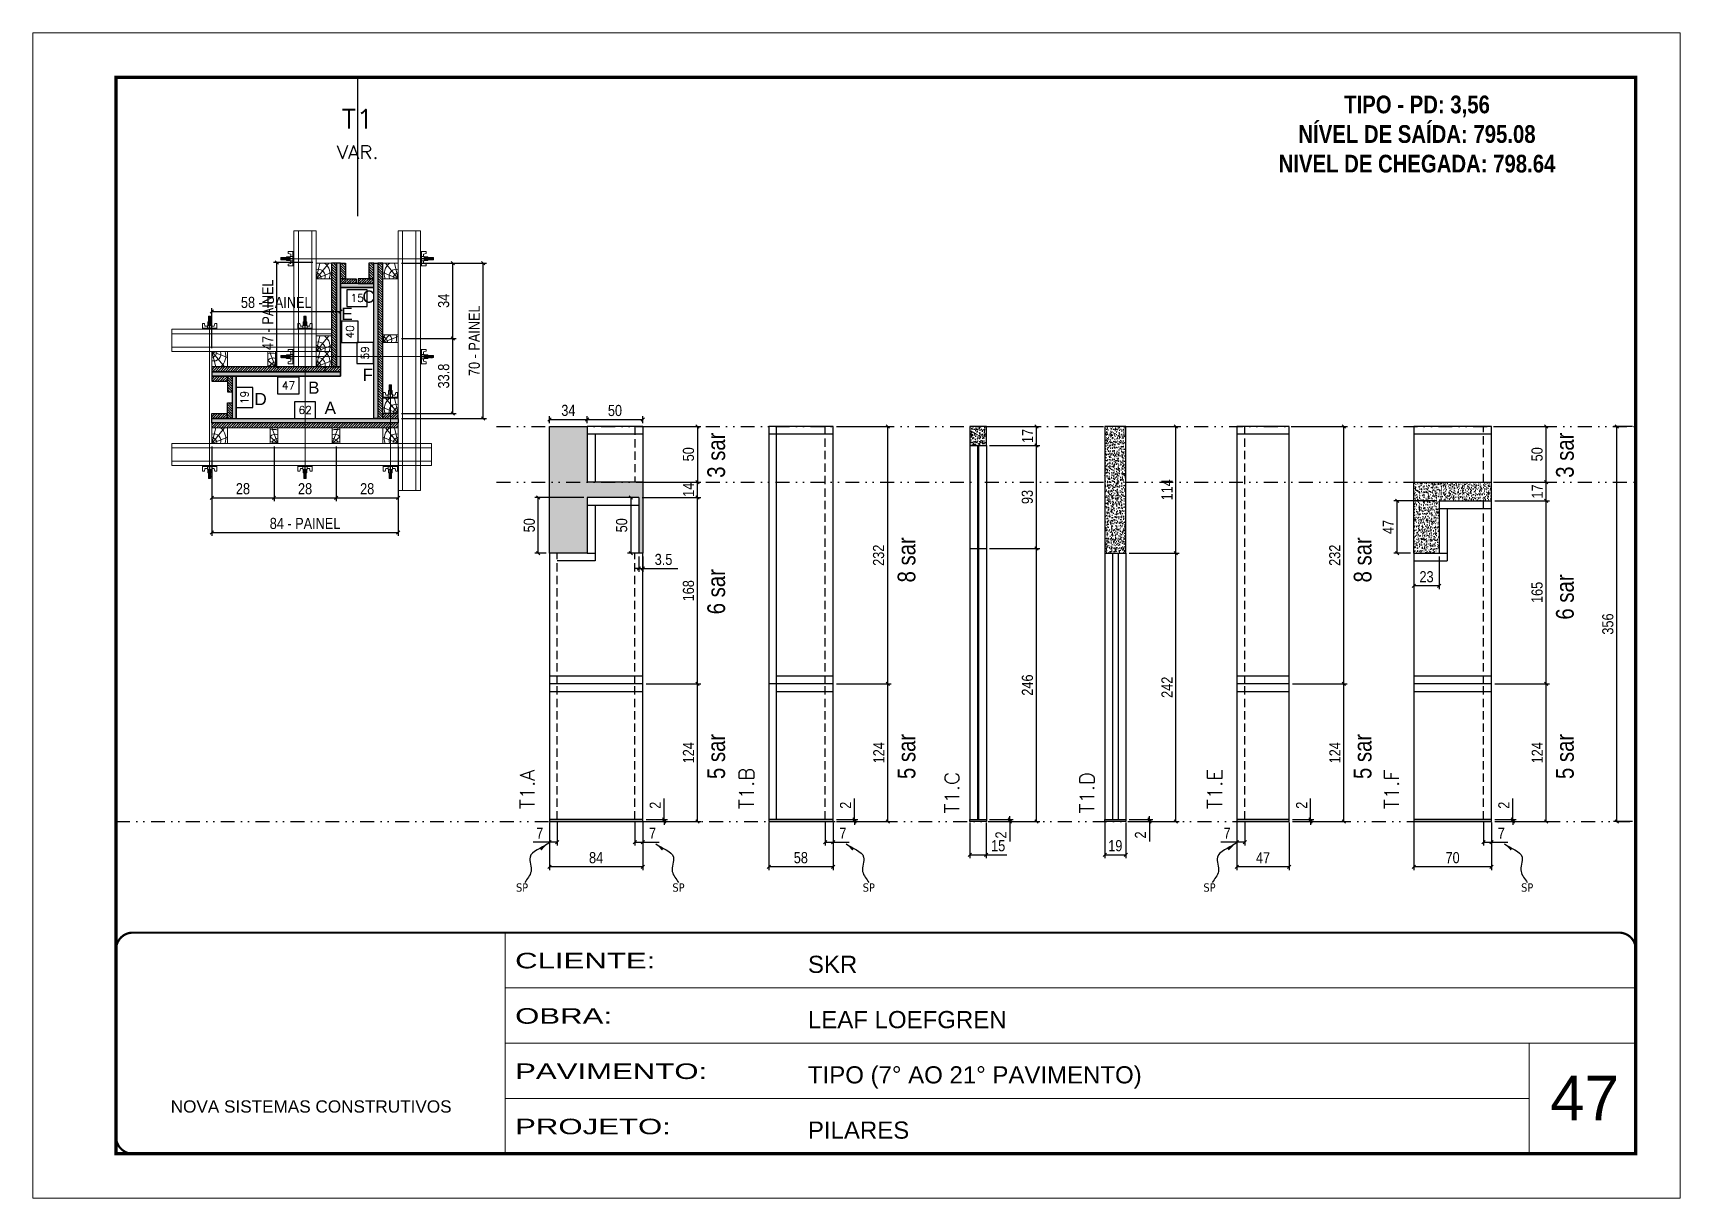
# Model space of a CAD drawing. Extents: x 14400 to 27878, y -21631 to 6985.
# Drawn here: x 17583 to 19068, y -6700 to -5650 of the extents above; entities that cross this region are included whole.
import ezdxf
from ezdxf.enums import TextEntityAlignment as Align

# ---------------------------------------------------------------- set-up
doc = ezdxf.new("R2010")
doc.units = 0
for name, pattern in [('CONTINUO', [0]), ('DASHED', [0.75, 0.5, -0.25]), ('DIVIDE2', [0.625, 0.25, -0.125, 0, -0.125, 0, -0.125]), ('HIDDEN', [0.375, 0.25, -0.125])]:
    doc.linetypes.add(name, pattern=pattern)
for name, color, linetype, lineweight in [('CARIMBO', 255, 'Continuous', 9), ('Folhas', 255, 'Continuous', 9), ('Hachura', 251, 'Continuous', 9), ('Madeira', 126, 'Continuous', 18), ('Perfil Metálico', 224, 'Continuous', 18), ('SARRAFO DE PRESSAO', 251, 'DASHED', 9), ('Texto Seção', 7, 'Continuous', 15)]:
    doc.layers.add(name, color=color, linetype=linetype, lineweight=lineweight)
for name, color, linetype in [('CHAPA', 1, 'Continuous'), ('COTA', 241, 'Continuous'), ('MEIO_PONT', 93, 'Continuous'), ('NOMENCLATURA', 7, 'Continuous'), ('Nível', 160, 'Continuous'), ('Painéis', 200, 'Continuous'), ('SARR_2.2x7', 40, 'Continuous'), ('SARRAFO', 251, 'Continuous'), ('Sarrafo de Pressão', 42, 'HIDDEN'), ('texto', 7, 'Continuous'), ('Texto de Titulo', 7, 'Continuous'), ('Texto Qtd Sarr', 242, 'Continuous'), ('TEXTO_GERAL', 7, 'Continuous')]:
    doc.layers.add(name, color=color, linetype=linetype)
doc.styles.add('ARIAL', font='arial.ttf')
doc.styles.add('ARIAL_NARROW', font='ARIALN.TTF', dxfattribs={"height": 0.2})
doc.styles.add('COTA TECNICA', font='techl___.ttf', dxfattribs={"height": 10})
doc.styles.add('COTA TECNICA 2X', font='techl___.ttf', dxfattribs={"height": 10})
doc.styles.add('COTA TECNICA-50', font='techl___.ttf', dxfattribs={"height": 10})
doc.styles.add('REGUA-120', font='ROMANS.shx', dxfattribs={"height": 15})
doc.styles.add('ROMANC', font='techb___.ttf', dxfattribs={"height": 2.5})
doc.styles.add('ROMANS', font='romans.shx')
doc.styles.get("Standard").update_dxf_attribs({"font": 'arial.ttf'})
doc.styles.add('Tecnologia', font='')
doc.styles.get('Tecnologia').set_extended_font_data('Forgotten Futurist')
doc.dimstyles.new('COTA PAINEL-50', dxfattribs={"dimtxt": 10, "dimasz": 3, "dimexe": 3, "dimexo": 3, "dimgap": 3, "dimtad": 1, "dimdec": 1, "dimzin": 12, "dimdsep": 46, "dimtxsty": 'COTA TECNICA-50', "dimblk1": 'OBLIQUE', "dimblk2": 'OBLIQUE', "dimsah": 1, "dimcen": 0.9, "dimclrd": 4, "dimclre": 4, "dimclrt": 240, "dimadec": 1, "dimazin": 3, "dimtfac": 1, "dimtdec": 1, "dimtmove": 0, "dimatfit": 3, "dimfxl": 1, "dimtolj": 1, "dimtzin": 12, "dimarcsym": 0})
doc.dimstyles.new('PAINEL', dxfattribs={"dimtxt": 10, "dimasz": 3, "dimexe": 3, "dimexo": 3, "dimgap": 3, "dimtad": 1, "dimdec": 1, "dimzin": 12, "dimdsep": 46, "dimtxsty": 'COTA TECNICA', "dimblk1": 'OBLIQUE', "dimblk2": 'OBLIQUE', "dimsah": 1, "dimcen": 0.9, "dimclrd": 4, "dimclre": 4, "dimclrt": 240, "dimadec": 1, "dimazin": 3, "dimtfac": 1, "dimtdec": 1, "dimtmove": 0, "dimatfit": 3, "dimfxl": 1, "dimtolj": 1, "dimtzin": 12, "dimarcsym": 0})
doc.dimstyles.new('SECAO PILAR', dxfattribs={"dimtxt": 10, "dimasz": 3, "dimexe": 3, "dimexo": 3, "dimgap": 3, "dimtad": 1, "dimdec": 1, "dimlfac": 0.5, "dimzin": 12, "dimdsep": 46, "dimtxsty": 'COTA TECNICA 2X', "dimblk1": 'OBLIQUE', "dimblk2": 'OBLIQUE', "dimsah": 1, "dimcen": 0.9, "dimclrd": 256, "dimclre": 256, "dimclrt": 256, "dimadec": 1, "dimazin": 3, "dimtfac": 1, "dimtdec": 1, "dimtmove": 0, "dimatfit": 3, "dimfxl": 1, "dimtolj": 1, "dimtzin": 12, "dimarcsym": 0})
doc.dimstyles.new('SECÇÃO 2', dxfattribs={"dimtxt": 7, "dimasz": 6, "dimexe": 0.18, "dimexo": 2, "dimgap": -4, "dimtad": 3, "dimdec": 1, "dimlfac": 0.5, "dimzin": 12, "dimdsep": 46, "dimtxsty": 'ROMANS', "dimblk": 'ARCHTICK', "dimcen": 0.09, "dimse1": 1, "dimse2": 1, "dimsd1": 1, "dimsd2": 1, "dimclrd": 180, "dimclre": 5, "dimclrt": 1, "dimadec": 0, "dimazin": 3, "dimtfac": 1, "dimtdec": 1, "dimtofl": 0, "dimtmove": 0, "dimatfit": 3, "dimldrblk": 'ARCHTICK', "dimfxl": 1, "dimtolj": 1, "dimtzin": 0, "dimarcsym": 0})
doc.dimstyles.get("Standard").update_dxf_attribs({"dimtxt": 0.18, "dimasz": 0.18, "dimexe": 0.18, "dimexo": 0.0625, "dimgap": 0.09, "dimtad": 0, "dimtih": 1, "dimtoh": 1, "dimdec": 4, "dimzin": 0, "dimdsep": 46, "dimtxsty": 'Standard', "dimcen": 0.09, "dimadec": 0, "dimazin": 0, "dimtfac": 1, "dimtdec": 4, "dimtofl": 0, "dimtmove": 0, "dimatfit": 3, "dimfxl": 1, "dimtolj": 1, "dimtzin": 0, "dimarcsym": 0})
pattern_1 = [(225, (8620.8202, -28888.4524), (1.12253202, -1.12253202), [])]
pattern_2 = [(315, (40654.5802, -15449.996), (1.12253202, 1.12253202), [])]
pattern_3 = [(135, (-5038.6361, 3266.9076), (-1.12253202, -1.12253202), [])]
pattern_4 = [(45, (26998.7238, 17028.364), (-1.12253202, 1.12253202), [])]
pattern_5 = [(225, (8620.8202, -28880.0524), (1.12253202, -1.12253202), [])]

msp = doc.modelspace()

# ---------------------------------------------------------------- texts
at = {"layer": 'CARIMBO', "style": 'ARIAL'}
msp.add_text('47', height=40, dxfattribs=at).set_placement((18951.328, -6629.455))
at = {"layer": 'NOMENCLATURA', "style": 'ARIAL_NARROW'}
for s, p in [('3 sar', (18207.463, -6050.489)), ('3 sar', (18972.63, -6050.489)), ('8 sar', (18379.044, -6144.82)), ('8 sar', (18790.25, -6144.82)), ('6 sar', (18207.463, -6173.537)), ('6 sar', (18972.63, -6178.32)), ('5 sar', (18207.463, -6321.992)), ('5 sar', (18379.044, -6321.992)), ('5 sar', (18790.25, -6321.992)), ('5 sar', (18972.63, -6321.992))]:
    msp.add_text(s, height=16, rotation=90, dxfattribs=at).set_placement(p)
at = {"layer": 'NOMENCLATURA', "color": 2, "insert": (18831.306, -5706.014), "char_height": 16, "attachment_point": 2, "style": 'ROMANC'}
msp.add_mtext_dynamic_manual_height_columns('TIPO - PD: 3,56\\PNÍVEL DE SAÍDA: 795.08\\PNIVEL DE CHEGADA: 798.64', width=432.35115, gutter_width=1, heights=[0], dxfattribs=at)
at = {"layer": 'texto', "color": 0, "char_height": 7.5, "attachment_point": 5}
for insert in [(18024.443, -6419.807), (18165.467, -6419.807), (18337.049, -6419.807), (18644.23, -6419.807), (18930.634, -6419.807)]:
    msp.add_mtext('{\\fTahoma|b0|i0|c0|p34;\\C4;SP}', dxfattribs=dict(at, insert=insert))
at = {"layer": 'Texto Seção', "char_height": 13, "attachment_point": 7, "rotation": 90, "style": 'REGUA-120'}
for s, insert, width in [('T1.A', (18035.749, -6349.064), 285.32988), ('T1.B', (18233.331, -6349.064), 285.32988), ('T1.C', (18418.579, -6352.904), 370.6998), ('T1.D', (18540.352, -6352.904), 370.6998), ('T1.E', (18655.537, -6349.064), 285.32988), ('T1.F', (18814.916, -6349.064), 285.32988)]:
    msp.add_mtext(s, dxfattribs=dict(at, insert=insert, width=width))
at = {"layer": 'TEXTO_GERAL', "style": 'ARIAL'}
for s, p in [('C', (17886.039, -5887.24)), ('E', (17866.72, -5902.778)), ('F', (17885.353, -5957.728)), ('B', (17836.673, -5969.295)), ('D', (17788.702, -5979.512)), ('A', (17851.543, -5987.465))]:
    msp.add_text(s, height=11, dxfattribs=at).set_placement(p, align=Align.MIDDLE_CENTER)

# ---------------------------------------------------------------- blocks, each defined once
blk = doc.blocks.new('9999999999')
at = {"color": 30, "linetype": 'CONTINUO'}
for p, q in [((98564.6, 34230.2), (98564.6, 34429.4)), ((98564.6, 34379.6), (99584, 34379.6)), ((98564.6, 34329.8), (99488, 34329.8)), ((99584, 34329.8), (99488, 34329.8)), ((99488, 34329.8), (99488, 34230.2)), ((98564.6, 34280), (99488, 34280))]:
    blk.add_line(p, q, dxfattribs=at)
at = {"color": 30, "linetype": 'CONTINUO', "const_width": 2}
blk.add_lwpolyline([(99584, 34230.2), (99584, 34414.4, 0.414214), (99569, 34429.4), (98229, 34429.4, 0.414214), (98214, 34414.4), (98214, 34245.2, 0.414214), (98229, 34230.2), (99584, 34230.2)], format="xyb", dxfattribs=at)
at = {"layer": 'Folhas'}
blk.add_lwpolyline([(98139, 34190.2), (99624, 34190.2), (99624, 35240.2), (98139, 35240.2)], close=True, dxfattribs=at)
at = {"layer": 'Folhas', "color": 30, "const_width": 3}
blk.add_lwpolyline([(98214, 34230.2), (99584, 34230.2), (99584, 35200.2), (98214, 35200.2)], close=True, dxfattribs=at)
at = {"color": 7, "linetype": 'Continuous', "ltscale": 5, "style": 'ARIAL'}
for s, height, p in [('SKR', 15.48, (98837.7, 34393.1)), ('LEAF LOEFGREN', 15.483, (98837.7, 34343.3)), ('TIPO (7° AO 21° PAVIMENTO)', 15.483, (98837.7, 34293.5)), ('NOVA SISTEMAS CONSTRUTIVOS', 11.059, (98263.2, 34267.2)), ('PILARES', 15.48, (98837.7, 34243.7))]:
    blk.add_text(s, height=height, dxfattribs=at).set_placement(p)
at = {"layer": 'Folhas', "color": 7, "style": 'Tecnologia', "width": 1.5}
for s, p in [('CLIENTE:', (98573.7, 34397.2)), ('OBRA:', (98573.7, 34347.3)), ('PAVIMENTO:', (98573.7, 34297.5)), ('PROJETO:', (98573.7, 34247.7))]:
    blk.add_text(s, height=14, dxfattribs=at).set_placement(p)
blk = doc.blocks.new('PONTALETE')
at = {"layer": 'Madeira'}
for q in [(2.71, 7), (7, 5.76), (7, 1.74)]:
    blk.add_line((0, 0), q, dxfattribs=at)
blk.add_lwpolyline([(0, 0), (7, 0), (7, 7), (0, 7)], close=True, dxfattribs=at)
for centre, radius, start, end in [((2.04, 0.06), 6.23, 37.28179, 109.09128), ((1.09, 0.9), 3.19, 343.60304, 109.98471), ((-0.21, -0.78), 3.09, 14.63219, 86.0383)]:
    blk.add_arc(centre, radius, start, end, dxfattribs=at)
blk = doc.blocks.new('*D2292')
at = {"layer": 'COTA', "color": 180, "lineweight": -2, "transparency": 16777216}
for p, q in [((17838.3, -5982), (17819.3, -5982)), ((17819.3, -5982), (17819.3, -5997)), ((17838.3, -5997), (17838.3, -5982)), ((17819.3, -5997), (17838.3, -5997))]:
    blk.add_line(p, q, dxfattribs=at)
at = {"layer": 'Defpoints', "color": 0, "transparency": 16777216}
for p in [(17766.8, -5997), (17890.8, -5997), (17890.8, -6001)]:
    blk.add_point(p, dxfattribs=at)
at = {"layer": 'COTA', "color": 1, "transparency": 16777216, "insert": (17828.8, -5989.5), "char_height": 7, "attachment_point": 5, "style": 'ROMANS'}
blk.add_mtext('\\A1;62', dxfattribs=at)
blk = doc.blocks.new('_ArchTick')
at = {"color": 0, "linetype": 'ByBlock', "const_width": 0.15}
blk.add_lwpolyline([(-0.5, -0.5), (0.5, 0.5)], dxfattribs=at)
blk = doc.blocks.new('*D2293')
at = {"layer": 'COTA', "color": 180, "lineweight": -2, "transparency": 16777216}
for p, q in [((17890.4, -5928.5), (17875.4, -5928.5)), ((17875.4, -5928.5), (17875.4, -5947.5)), ((17890.4, -5947.5), (17890.4, -5928.5)), ((17875.4, -5947.5), (17890.4, -5947.5))]:
    blk.add_line(p, q, dxfattribs=at)
at = {"layer": 'Defpoints', "color": 0, "transparency": 16777216}
for p in [(17890.8, -5879), (17894.4, -5879), (17890.8, -5997)]:
    blk.add_point(p, dxfattribs=at)
at = {"layer": 'COTA', "color": 1, "transparency": 16777216, "insert": (17882.9, -5938), "char_height": 7, "attachment_point": 5, "rotation": 90, "style": 'ROMANS'}
blk.add_mtext('\\A1;59', dxfattribs=at)
blk = doc.blocks.new('*D2294')
at = {"layer": 'COTA', "color": 180, "lineweight": -2, "transparency": 16777216}
for p, q in [((17876.8, -5909.4), (17861.8, -5909.4)), ((17861.8, -5909.4), (17861.8, -5928.7)), ((17876.8, -5928.7), (17876.8, -5909.4)), ((17861.8, -5928.7), (17876.8, -5928.7))]:
    blk.add_line(p, q, dxfattribs=at)
at = {"layer": 'Defpoints', "color": 0, "transparency": 16777216}
for p in [(17860.8, -5879), (17880.8, -5879), (17860.8, -5959)]:
    blk.add_point(p, dxfattribs=at)
at = {"layer": 'COTA', "color": 1, "transparency": 16777216, "insert": (17869.3, -5919), "char_height": 7, "attachment_point": 5, "rotation": 90, "style": 'ROMANS'}
blk.add_mtext('\\A1;40', dxfattribs=at)
blk = doc.blocks.new('*D2295')
at = {"layer": 'COTA', "color": 180, "lineweight": -2, "transparency": 16777216}
for p, q in [((17823.4, -5959.8), (17804.1, -5959.8)), ((17804.1, -5959.8), (17804.1, -5974.8)), ((17823.4, -5974.8), (17823.4, -5959.8)), ((17804.1, -5974.8), (17823.4, -5974.8))]:
    blk.add_line(p, q, dxfattribs=at)
at = {"layer": 'Defpoints', "color": 0, "transparency": 16777216}
for p in [(17766.8, -5959), (17860.8, -5959), (17860.8, -5978.8)]:
    blk.add_point(p, dxfattribs=at)
at = {"layer": 'COTA', "color": 1, "transparency": 16777216, "insert": (17813.8, -5967.3), "char_height": 7, "attachment_point": 5, "style": 'ROMANS'}
blk.add_mtext('\\A1;47', dxfattribs=at)
blk = doc.blocks.new('*D2296')
at = {"layer": 'COTA', "color": 180, "lineweight": -2, "transparency": 16777216}
for p, q in [((17884.9, -5881), (17866.6, -5881)), ((17866.6, -5881), (17866.6, -5896)), ((17884.9, -5896), (17884.9, -5881)), ((17866.6, -5896), (17884.9, -5896))]:
    blk.add_line(p, q, dxfattribs=at)
at = {"layer": 'Defpoints', "color": 0, "transparency": 16777216}
for p in [(17860.8, -5879), (17890.8, -5879), (17860.8, -5900)]:
    blk.add_point(p, dxfattribs=at)
at = {"layer": 'COTA', "color": 1, "transparency": 16777216, "insert": (17875.8, -5888.5), "char_height": 7, "attachment_point": 5, "style": 'ROMANS'}
blk.add_mtext('\\A1;15', dxfattribs=at)
blk = doc.blocks.new('*D2297')
at = {"layer": 'COTA', "color": 180, "lineweight": -2, "transparency": 16777216}
for p, q in [((17781.7, -5969), (17766.7, -5969)), ((17766.7, -5969), (17766.7, -5987)), ((17781.7, -5987), (17781.7, -5969)), ((17766.7, -5987), (17781.7, -5987))]:
    blk.add_line(p, q, dxfattribs=at)
at = {"layer": 'Defpoints', "color": 0, "transparency": 16777216}
for p in [(17766.8, -5959), (17766.8, -5997), (17785.7, -5997)]:
    blk.add_point(p, dxfattribs=at)
at = {"layer": 'COTA', "color": 1, "transparency": 16777216, "insert": (17774.2, -5978), "char_height": 7, "attachment_point": 5, "rotation": 90, "style": 'ROMANS'}
blk.add_mtext('\\A1;19', dxfattribs=at)
blk = doc.blocks.new('C')
at = {"layer": 'Hachura', "color": 0}
for p, q in [((0, 3.22), (0, -3.22)), ((0.45, 3.22), (0, 3.22)), ((0.46, 3.16), (0, 3.16)), ((0.46, 3.05), (0, 3.05)), ((0.46, 2.88), (0, 2.88)), ((0, 2.75), (0, -1.16)), ((0.46, 2.65), (0, 2.65)), ((0.46, 2.23), (0, 2.23)), ((0.46, 1.51), (0, 1.51)), ((0.39, 0.49), (0.17, 0.49)), ((0.45, -3.23), (0.45, 3.22)), ((0.45, 3.22), (2.58, 3.22)), ((1.74, 0.97), (0.45, 0.97)), ((1.45, 0.1), (0.45, 0.1)), ((1.35, 1.94), (1.35, 0.96)), ((2.58, 2.39), (1.47, 2.09)), ((1.74, -0.97), (1.74, 0.97)), ((1.74, 0.97), (1.74, 0.84)), ((1.74, 0.97), (1.74, 0.84)), ((1.74, 0.84), (3.35, 0.84)), ((3.35, 0.45), (1.74, 0.45)), ((2.58, 3.22), (2.58, 2.39)), ((3.32, 0.84), (3.32, -0.84)), ((3.35, 0.84), (3.35, -0.84)), ((3.68, 0.45), (3.35, 0.45)), ((3.84, -0.52), (3.35, 0.45)), ((3.35, 0.06), (3.67, -0.57)), ((3.68, 0.45), (4.16, -0.52)), ((3.72, 0.5), (4.25, -0.57)), ((4.37, -0.55), (3.83, 0.53)), ((4.15, 0.45), (3.93, 0.45)), ((4.42, -0.52), (3.93, 0.45)), ((4.15, 0.45), (4.26, 0.45)), ((4.26, 0.45), (4.74, -0.52)), ((4.3, 0.5), (4.83, -0.57)), ((4.95, -0.55), (4.41, 0.53)), ((4.51, 0.45), (4.84, 0.45)), ((5, -0.52), (4.51, 0.45)), ((4.84, 0.45), (5.32, -0.52)), ((4.88, 0.5), (5.41, -0.57)), ((5.53, -0.55), (4.99, 0.53)), ((5.58, -0.52), (5.09, 0.45)), ((5.42, 0.45), (5.09, 0.45)), ((5.58, -0.52), (5.09, 0.45)), ((5.42, 0.45), (5.74, -0.19)), ((5.46, 0.5), (5.74, -0.07)), ((5.74, 0.19), (5.57, 0.53)), ((5.74, 0.32), (5.68, 0.45)), ((5.68, 0.45), (5.74, 0.45)), ((5.74, 0.45), (5.9, 0.29)), ((5.74, 0.45), (5.74, -0.52)), ((5.9, -0.36), (5.9, 0.29)), ((0.45, 0), (0, 0)), ((0.46, -1.52), (0, -1.52)), ((0.46, -2.23), (0, -2.23)), ((0.46, -2.65), (0, -2.65)), ((0.46, -2.88), (0, -2.88)), ((0.46, -3.05), (0, -3.05)), ((0.46, -3.16), (0, -3.16)), ((0, -3.22), (2.57, -3.22)), ((0.08, -0.48), (0.29, -0.48)), ((0.29, -0.48), (0.4, -0.48)), ((0.45, 0), (0.45, -0.97)), ((0.45, -0.16), (1.45, -0.16)), ((0.45, -0.65), (0.45, -0.32)), ((0.45, -3.23), (0.45, -0.65)), ((0.45, -0.97), (1.74, -0.97)), ((1.35, -1.94), (1.35, -0.97)), ((2.58, -2.39), (1.47, -2.1)), ((3.35, -0.32), (1.74, -0.32)), ((3.35, -0.84), (1.74, -0.84)), ((2.58, -3.23), (2.58, -2.39)), ((3.35, -0.07), (3.58, -0.52)), ((3.35, -0.52), (3.58, -0.52)), ((3.84, -0.52), (4.16, -0.52)), ((4.42, -0.52), (4.74, -0.52)), ((4.63, -0.52), (4.74, -0.52)), ((5, -0.52), (5.32, -0.52)), ((5.58, -0.52), (5.74, -0.52)), ((5.74, -0.52), (5.9, -0.36)), ((5.74, -0.52), (5.74, -0.52))]:
    blk.add_line(p, q, dxfattribs=at)
for centre, radius, start, end in [((1.52, 1.94), 0.161, 104.74356, 180), ((1.44, -0.03), 0.129, 272.69497, 87.30503), ((3.81, 0.39), 0.143, 25.56881, 154.43119), ((4.39, 0.39), 0.143, 25.56881, 154.43119), ((4.97, 0.39), 0.143, 25.56881, 154.43119), ((5.55, 0.39), 0.143, 25.56881, 154.43119), ((0.17, -0.37), 0.174, 221.74404, 317.85924), ((1.52, -1.94), 0.161, 180, 255.25644), ((3.71, -0.4), 0.174, 222.14076, 318.25596), ((4.29, -0.4), 0.174, 222.14076, 318.25596), ((4.87, -0.4), 0.174, 222.14076, 318.25596), ((5.45, -0.4), 0.174, 222.14076, 318.25596), ((5.61, -0.4), 0.174, 317.85924, 318.25596)]:
    blk.add_arc(centre, radius, start, end, dxfattribs=at)
blk = doc.blocks.new('titulo1')
at = {"layer": 'Defpoints', "color": 252, "linetype": 'HIDDEN', "ltscale": 2}
blk.add_line((0, 0), (0, 125), dxfattribs=at)
at = {"layer": 'Defpoints', "style": 'ROMANS', "oblique": 15}
blk.add_attdef('FOLHA', text='', height=10, dxfattribs=at).set_placement((0, 15.6), align=Align.MIDDLE_CENTER)
at = {"layer": 'Texto Qtd Sarr', "color": 3, "style": 'ROMANS', "oblique": 15}
for tag, height, p in [('TITULO', 17, (0, 71.4)), ('SEÇÃO', 12, (0, 41.5))]:
    blk.add_attdef(tag, text='', height=height, dxfattribs=at).set_placement(p, align=Align.MIDDLE_CENTER)
blk = doc.blocks.new('_Oblique')
at = {"color": 0, "linetype": 'ByBlock', "lineweight": -2}
blk.add_line((-0.5, -0.5), (0.5, 0.5), dxfattribs=at)
blk = doc.blocks.new('*D2331')
at = {"layer": 'COTA', "color": 4, "lineweight": -2, "transparency": 16777216}
for p, q in [((19025.5, -6004.3), (19008.6, -6004.3)), ((19011.6, -6360.3), (19011.6, -6004.3)), ((19025.5, -6360.3), (19008.6, -6360.3))]:
    blk.add_line(p, q, dxfattribs=at)
at = {"layer": 'Defpoints', "color": 0, "transparency": 16777216}
for p in [(19011.6, -6004.3), (19028.5, -6004.3), (19028.5, -6360.3)]:
    blk.add_point(p, dxfattribs=at)
at = {"layer": 'COTA', "color": 4, "lineweight": -2, "transparency": 16777216, "xscale": 3, "yscale": 3, "zscale": 3}
for p, rotation in [((19011.6, -6004.3), 90), ((19011.6, -6360.3), 270)]:
    blk.add_blockref('_Oblique', p, dxfattribs=dict(at, rotation=rotation))
at = {"layer": 'COTA', "color": 240, "transparency": 16777216, "insert": (19003.4, -6182.3), "char_height": 10, "attachment_point": 5, "rotation": 90, "style": 'COTA TECNICA'}
blk.add_mtext('\\A1;356', dxfattribs=at)
blk = doc.blocks.new('*D2332')
at = {"layer": 'COTA', "color": 4, "lineweight": -2, "transparency": 16777216}
for p, q in [((18049.2, -6361.3), (18049.2, -6404)), ((18133.2, -6361.3), (18133.2, -6404)), ((18133.2, -6401), (18049.2, -6401))]:
    blk.add_line(p, q, dxfattribs=at)
at = {"layer": 'Defpoints', "color": 0, "transparency": 16777216}
for p in [(18049.2, -6358.3), (18133.2, -6358.3), (18049.2, -6401)]:
    blk.add_point(p, dxfattribs=at)
at = {"layer": 'COTA', "color": 4, "lineweight": -2, "transparency": 16777216, "xscale": 3, "yscale": 3, "zscale": 3, "rotation": 180}
blk.add_blockref('_Oblique', (18049.2, -6401), dxfattribs=at)
at = {"layer": 'COTA', "color": 4, "lineweight": -2, "transparency": 16777216, "xscale": 3, "yscale": 3, "zscale": 3}
blk.add_blockref('_Oblique', (18133.2, -6401), dxfattribs=at)
at = {"layer": 'COTA', "color": 240, "transparency": 16777216, "insert": (18091.2, -6392.9), "char_height": 10, "attachment_point": 5, "style": 'COTA TECNICA'}
blk.add_mtext('\\A1;84', dxfattribs=at)
blk = doc.blocks.new('*D2333')
at = {"layer": 'COTA', "color": 4, "lineweight": -2, "transparency": 16777216}
for p, q in [((18126.2, -6361.3), (18126.2, -6381.8)), ((18133.2, -6363.3), (18133.2, -6381.8)), ((18126.2, -6378.8), (18133.2, -6378.8)), ((18133.2, -6378.8), (18148, -6378.8))]:
    blk.add_line(p, q, dxfattribs=at)
at = {"layer": 'Defpoints', "color": 0, "transparency": 16777216}
for p in [(18126.2, -6358.3), (18133.2, -6360.3), (18133.2, -6378.8)]:
    blk.add_point(p, dxfattribs=at)
at = {"layer": 'COTA', "color": 4, "lineweight": -2, "transparency": 16777216, "xscale": 3, "yscale": 3, "zscale": 3, "rotation": 180}
blk.add_blockref('_Oblique', (18126.2, -6378.8), dxfattribs=at)
at = {"layer": 'COTA', "color": 4, "lineweight": -2, "transparency": 16777216, "xscale": 3, "yscale": 3, "zscale": 3}
blk.add_blockref('_Oblique', (18133.2, -6378.8), dxfattribs=at)
at = {"layer": 'COTA', "color": 240, "transparency": 16777216, "insert": (18142.1, -6370.8), "char_height": 10, "attachment_point": 5, "style": 'COTA TECNICA-50'}
blk.add_mtext('\\A1;7', dxfattribs=at)
blk = doc.blocks.new('*D2334')
at = {"layer": 'COTA', "color": 4, "lineweight": -2, "transparency": 16777216}
for p, q in [((18049.2, -6363.3), (18049.2, -6381.8)), ((18056.2, -6361.3), (18056.2, -6381.8)), ((18049.2, -6378.8), (18034.5, -6378.8)), ((18056.2, -6378.8), (18049.2, -6378.8))]:
    blk.add_line(p, q, dxfattribs=at)
at = {"layer": 'Defpoints', "color": 0, "transparency": 16777216}
for p in [(18049.2, -6360.3), (18056.2, -6358.3), (18049.2, -6378.8)]:
    blk.add_point(p, dxfattribs=at)
at = {"layer": 'COTA', "color": 4, "lineweight": -2, "transparency": 16777216, "xscale": 3, "yscale": 3, "zscale": 3, "rotation": 180}
blk.add_blockref('_Oblique', (18049.2, -6378.8), dxfattribs=at)
at = {"layer": 'COTA', "color": 4, "lineweight": -2, "transparency": 16777216, "xscale": 3, "yscale": 3, "zscale": 3}
blk.add_blockref('_Oblique', (18056.2, -6378.8), dxfattribs=at)
at = {"layer": 'COTA', "color": 240, "transparency": 16777216, "insert": (18040.4, -6370.8), "char_height": 10, "attachment_point": 5, "style": 'COTA TECNICA-50'}
blk.add_mtext('\\A1;7', dxfattribs=at)
blk = doc.blocks.new('*D2336')
at = {"layer": 'COTA', "color": 4, "linetype": 'ByBlock', "lineweight": -2, "transparency": 16777216}
for p, q in [((18136.2, -6236.3), (18185.6, -6236.3)), ((18182.6, -6360.3), (18182.6, -6236.3)), ((18136.2, -6360.3), (18185.6, -6360.3))]:
    blk.add_line(p, q, dxfattribs=at)
at = {"layer": 'Defpoints', "color": 0, "linetype": 'ByBlock', "transparency": 16777216}
for p in [(18133.2, -6236.3), (18182.6, -6236.3), (18133.2, -6360.3)]:
    blk.add_point(p, dxfattribs=at)
at = {"layer": 'COTA', "color": 4, "linetype": 'ByBlock', "lineweight": -2, "transparency": 16777216, "xscale": 3, "yscale": 3, "zscale": 3}
for p, rotation in [((18182.6, -6236.3), 90), ((18182.6, -6360.3), 270)]:
    blk.add_blockref('_Oblique', p, dxfattribs=dict(at, rotation=rotation))
at = {"layer": 'COTA', "color": 240, "linetype": 'ByBlock', "transparency": 16777216, "insert": (18174.5, -6298.3), "char_height": 10, "attachment_point": 5, "rotation": 90, "style": 'COTA TECNICA'}
blk.add_mtext('\\A1;124', dxfattribs=at)
blk = doc.blocks.new('*D2335')
at = {"layer": 'COTA', "color": 4, "lineweight": -2, "transparency": 16777216}
for p, q in [((18152.5, -6358.3), (18152.5, -6339.5)), ((18136.2, -6358.3), (18155.5, -6358.3)), ((18136.2, -6360.3), (18155.5, -6360.3)), ((18152.5, -6360.3), (18152.5, -6358.3)), ((18152.5, -6360.3), (18152.5, -6363.3))]:
    blk.add_line(p, q, dxfattribs=at)
at = {"layer": 'Defpoints', "color": 0, "transparency": 16777216}
for p in [(18133.2, -6358.3), (18133.2, -6360.3), (18152.5, -6360.3)]:
    blk.add_point(p, dxfattribs=at)
at = {"layer": 'COTA', "color": 4, "lineweight": -2, "transparency": 16777216, "xscale": 3, "yscale": 3, "zscale": 3}
for p, rotation in [((18152.5, -6358.3), 270), ((18152.5, -6360.3), 90)]:
    blk.add_blockref('_Oblique', p, dxfattribs=dict(at, rotation=rotation))
at = {"layer": 'COTA', "color": 240, "transparency": 16777216, "insert": (18144.5, -6345.6), "char_height": 10, "attachment_point": 5, "rotation": 90, "style": 'COTA TECNICA-50'}
blk.add_mtext('\\A1;2', dxfattribs=at)
blk = doc.blocks.new('*D2337')
at = {"layer": 'COTA', "color": 4, "linetype": 'ByBlock', "lineweight": -2, "transparency": 16777216}
for p, q in [((18136.2, -6236.3), (18185.6, -6236.3)), ((18182.6, -6360.3), (18182.6, -6236.3)), ((18136.2, -6360.3), (18185.6, -6360.3))]:
    blk.add_line(p, q, dxfattribs=at)
at = {"layer": 'Defpoints', "color": 0, "linetype": 'ByBlock', "transparency": 16777216}
for p in [(18133.2, -6236.3), (18182.6, -6236.3), (18133.2, -6360.3)]:
    blk.add_point(p, dxfattribs=at)
at = {"layer": 'COTA', "color": 4, "linetype": 'ByBlock', "lineweight": -2, "transparency": 16777216, "xscale": 3, "yscale": 3, "zscale": 3}
for p, rotation in [((18182.6, -6236.3), 90), ((18182.6, -6360.3), 270)]:
    blk.add_blockref('_Oblique', p, dxfattribs=dict(at, rotation=rotation))
at = {"layer": 'COTA', "color": 240, "linetype": 'ByBlock', "transparency": 16777216, "insert": (18174.5, -6298.3), "char_height": 10, "attachment_point": 5, "rotation": 90, "style": 'COTA TECNICA'}
blk.add_mtext('\\A1;124', dxfattribs=at)
blk = doc.blocks.new('*D2338')
at = {"layer": 'COTA', "color": 4, "lineweight": -2, "transparency": 16777216}
for p, q in [((18136.2, -6054.3), (18185.6, -6054.3)), ((18182.6, -6068.3), (18182.6, -6054.3)), ((18132.7, -6068.3), (18185.6, -6068.3))]:
    blk.add_line(p, q, dxfattribs=at)
at = {"layer": 'Defpoints', "color": 0, "transparency": 16777216}
for p in [(18133.2, -6054.3), (18182.6, -6054.3), (18129.7, -6068.3)]:
    blk.add_point(p, dxfattribs=at)
at = {"layer": 'COTA', "color": 4, "lineweight": -2, "transparency": 16777216, "xscale": 3, "yscale": 3, "zscale": 3}
for p, rotation in [((18182.6, -6054.3), 90), ((18182.6, -6068.3), 270)]:
    blk.add_blockref('_Oblique', p, dxfattribs=dict(at, rotation=rotation))
at = {"layer": 'COTA', "color": 240, "transparency": 16777216, "insert": (18174.5, -6061.3), "char_height": 10, "attachment_point": 5, "rotation": 90, "style": 'COTA TECNICA'}
blk.add_mtext('\\A1;14', dxfattribs=at)
blk = doc.blocks.new('*D2339')
at = {"layer": 'COTA', "color": 4, "lineweight": -2, "transparency": 16777216}
for p, q in [((18132.7, -6068.3), (18185.6, -6068.3)), ((18182.6, -6236.3), (18182.6, -6068.3)), ((18136.2, -6236.3), (18185.6, -6236.3))]:
    blk.add_line(p, q, dxfattribs=at)
at = {"layer": 'Defpoints', "color": 0, "transparency": 16777216}
for p in [(18129.7, -6068.3), (18182.6, -6068.3), (18133.2, -6236.3)]:
    blk.add_point(p, dxfattribs=at)
at = {"layer": 'COTA', "color": 4, "lineweight": -2, "transparency": 16777216, "xscale": 3, "yscale": 3, "zscale": 3}
for p, rotation in [((18182.6, -6068.3), 90), ((18182.6, -6236.3), 270)]:
    blk.add_blockref('_Oblique', p, dxfattribs=dict(at, rotation=rotation))
at = {"layer": 'COTA', "color": 240, "transparency": 16777216, "insert": (18174.5, -6152.3), "char_height": 10, "attachment_point": 5, "rotation": 90, "style": 'COTA TECNICA'}
blk.add_mtext('\\A1;168', dxfattribs=at)
blk = doc.blocks.new('*D2340')
at = {"layer": 'COTA', "color": 4, "lineweight": -2, "transparency": 16777216}
for p, q in [((18136.2, -6004.3), (18185.6, -6004.3)), ((18182.6, -6004.3), (18182.6, -6054.3)), ((18136.2, -6054.3), (18185.6, -6054.3))]:
    blk.add_line(p, q, dxfattribs=at)
at = {"layer": 'Defpoints', "color": 0, "transparency": 16777216}
for p in [(18133.2, -6004.3), (18133.2, -6054.3), (18182.6, -6054.3)]:
    blk.add_point(p, dxfattribs=at)
at = {"layer": 'COTA', "color": 4, "lineweight": -2, "transparency": 16777216, "xscale": 3, "yscale": 3, "zscale": 3}
for p, rotation in [((18182.6, -6004.3), 90), ((18182.6, -6054.3), 270)]:
    blk.add_blockref('_Oblique', p, dxfattribs=dict(at, rotation=rotation))
at = {"layer": 'COTA', "color": 240, "transparency": 16777216, "insert": (18174.5, -6029.3), "char_height": 10, "attachment_point": 5, "rotation": 90, "style": 'COTA TECNICA'}
blk.add_mtext('\\A1;50', dxfattribs=at)
blk = doc.blocks.new('*D2341')
at = {"layer": 'COTA', "lineweight": -2, "transparency": 16777216}
for p, q in [((17744.8, -6022.4), (17744.8, -6102.8)), ((17912.8, -6022.4), (17912.8, -6102.8)), ((17744.8, -6099.8), (17912.8, -6099.8))]:
    blk.add_line(p, q, dxfattribs=at)
at = {"layer": 'Defpoints', "color": 0, "transparency": 16777216}
for p in [(17744.8, -6019.4), (17912.8, -6019.4), (17912.8, -6099.8)]:
    blk.add_point(p, dxfattribs=at)
at = {"layer": 'COTA', "lineweight": -2, "transparency": 16777216, "xscale": 3, "yscale": 3, "zscale": 3, "rotation": 180}
blk.add_blockref('_Oblique', (17744.8, -6099.8), dxfattribs=at)
at = {"layer": 'COTA', "lineweight": -2, "transparency": 16777216, "xscale": 3, "yscale": 3, "zscale": 3}
blk.add_blockref('_Oblique', (17912.8, -6099.8), dxfattribs=at)
at = {"layer": 'COTA', "transparency": 16777216, "insert": (17828.8, -6091.7), "char_height": 10, "attachment_point": 5, "style": 'COTA TECNICA 2X'}
blk.add_mtext('\\A1;84 - PAINEL', dxfattribs=at)
blk = doc.blocks.new('*D2342')
at = {"layer": 'COTA', "lineweight": -2, "transparency": 16777216}
for p, q in [((17915.8, -5857), (17992.5, -5857)), ((17989.5, -5997), (17989.5, -5857)), ((17915.8, -5997), (17992.5, -5997))]:
    blk.add_line(p, q, dxfattribs=at)
at = {"layer": 'Defpoints', "color": 0, "transparency": 16777216}
for p in [(17912.8, -5857), (17989.5, -5857), (17912.8, -5997)]:
    blk.add_point(p, dxfattribs=at)
at = {"layer": 'COTA', "lineweight": -2, "transparency": 16777216, "xscale": 3, "yscale": 3, "zscale": 3}
for p, rotation in [((17989.5, -5857), 90), ((17989.5, -5997), 270)]:
    blk.add_blockref('_Oblique', p, dxfattribs=dict(at, rotation=rotation))
at = {"layer": 'COTA', "transparency": 16777216, "insert": (17981.4, -5927), "char_height": 10, "attachment_point": 5, "rotation": 90, "style": 'COTA TECNICA 2X'}
blk.add_mtext('\\A1;70 - PAINEL', dxfattribs=at)
blk = doc.blocks.new('*D2343')
at = {"layer": 'COTA', "lineweight": -2, "transparency": 16777216}
for p, q in [((17744.8, -5933.6), (17744.8, -5897.6)), ((17744.8, -5900.6), (17860.8, -5900.6)), ((17860.8, -5947.6), (17860.8, -5897.6))]:
    blk.add_line(p, q, dxfattribs=at)
at = {"layer": 'Defpoints', "color": 0, "transparency": 16777216}
for p in [(17860.8, -5900.6), (17744.8, -5936.6), (17860.8, -5950.6)]:
    blk.add_point(p, dxfattribs=at)
at = {"layer": 'COTA', "lineweight": -2, "transparency": 16777216, "xscale": 3, "yscale": 3, "zscale": 3, "rotation": 180}
blk.add_blockref('_Oblique', (17744.8, -5900.6), dxfattribs=at)
at = {"layer": 'COTA', "lineweight": -2, "transparency": 16777216, "xscale": 3, "yscale": 3, "zscale": 3}
blk.add_blockref('_Oblique', (17860.8, -5900.6), dxfattribs=at)
at = {"layer": 'COTA', "transparency": 16777216, "insert": (17802.8, -5892.5), "char_height": 10, "attachment_point": 5, "style": 'COTA TECNICA 2X'}
blk.add_mtext('\\A1;58 - PAINEL', dxfattribs=at)
blk = doc.blocks.new('*D2351')
at = {"layer": 'COTA', "color": 4, "lineweight": -2, "transparency": 16777216}
for p, q in [((18049.2, -6001.3), (18049.2, -5995.1)), ((18049.2, -5998.1), (18083.2, -5998.1)), ((18083.2, -6001.3), (18083.2, -5995.1))]:
    blk.add_line(p, q, dxfattribs=at)
at = {"layer": 'Defpoints', "color": 0, "transparency": 16777216}
for p in [(18083.2, -5998.1), (18049.2, -6004.3), (18083.2, -6004.3)]:
    blk.add_point(p, dxfattribs=at)
at = {"layer": 'COTA', "color": 4, "lineweight": -2, "transparency": 16777216, "xscale": 3, "yscale": 3, "zscale": 3, "rotation": 180}
blk.add_blockref('_Oblique', (18049.2, -5998.1), dxfattribs=at)
at = {"layer": 'COTA', "color": 4, "lineweight": -2, "transparency": 16777216, "xscale": 3, "yscale": 3, "zscale": 3}
blk.add_blockref('_Oblique', (18083.2, -5998.1), dxfattribs=at)
at = {"layer": 'COTA', "color": 240, "transparency": 16777216, "insert": (18066.2, -5989.8), "char_height": 10, "attachment_point": 5, "style": 'COTA TECNICA'}
blk.add_mtext('\\A1;34', dxfattribs=at)
blk = doc.blocks.new('*D2352')
at = {"layer": 'COTA', "color": 4, "lineweight": -2, "transparency": 16777216}
for p, q in [((18083.2, -6001.3), (18083.2, -5995.1)), ((18083.2, -5998.1), (18133.2, -5998.1)), ((18133.2, -6001.3), (18133.2, -5995.1))]:
    blk.add_line(p, q, dxfattribs=at)
at = {"layer": 'Defpoints', "color": 0, "transparency": 16777216}
for p in [(18133.2, -5998.1), (18083.2, -6004.3), (18133.2, -6004.3)]:
    blk.add_point(p, dxfattribs=at)
at = {"layer": 'COTA', "color": 4, "lineweight": -2, "transparency": 16777216, "xscale": 3, "yscale": 3, "zscale": 3, "rotation": 180}
blk.add_blockref('_Oblique', (18083.2, -5998.1), dxfattribs=at)
at = {"layer": 'COTA', "color": 4, "lineweight": -2, "transparency": 16777216, "xscale": 3, "yscale": 3, "zscale": 3}
blk.add_blockref('_Oblique', (18133.2, -5998.1), dxfattribs=at)
at = {"layer": 'COTA', "color": 240, "transparency": 16777216, "insert": (18108.2, -5989.9), "char_height": 10, "attachment_point": 5, "style": 'COTA TECNICA'}
blk.add_mtext('\\A1;50', dxfattribs=at)
blk = doc.blocks.new('*D2353')
at = {"layer": 'COTA', "color": 4, "lineweight": -2, "transparency": 16777216}
for p, q in [((18246.8, -6361.3), (18246.8, -6404)), ((18304.8, -6361.3), (18304.8, -6404)), ((18304.8, -6401), (18246.8, -6401))]:
    blk.add_line(p, q, dxfattribs=at)
at = {"layer": 'Defpoints', "color": 0, "transparency": 16777216}
for p in [(18246.8, -6358.3), (18304.8, -6358.3), (18246.8, -6401)]:
    blk.add_point(p, dxfattribs=at)
at = {"layer": 'COTA', "color": 4, "lineweight": -2, "transparency": 16777216, "xscale": 3, "yscale": 3, "zscale": 3, "rotation": 180}
blk.add_blockref('_Oblique', (18246.8, -6401), dxfattribs=at)
at = {"layer": 'COTA', "color": 4, "lineweight": -2, "transparency": 16777216, "xscale": 3, "yscale": 3, "zscale": 3}
blk.add_blockref('_Oblique', (18304.8, -6401), dxfattribs=at)
at = {"layer": 'COTA', "color": 240, "transparency": 16777216, "insert": (18275.8, -6392.9), "char_height": 10, "attachment_point": 5, "style": 'COTA TECNICA'}
blk.add_mtext('\\A1;58', dxfattribs=at)
blk = doc.blocks.new('*D2354')
at = {"layer": 'COTA', "color": 4, "lineweight": -2, "transparency": 16777216}
for p, q in [((18297.8, -6361.3), (18297.8, -6381.8)), ((18304.8, -6363.3), (18304.8, -6381.8)), ((18297.8, -6378.8), (18304.8, -6378.8)), ((18304.8, -6378.8), (18319.5, -6378.8))]:
    blk.add_line(p, q, dxfattribs=at)
at = {"layer": 'Defpoints', "color": 0, "transparency": 16777216}
for p in [(18297.8, -6358.3), (18304.8, -6360.3), (18304.8, -6378.8)]:
    blk.add_point(p, dxfattribs=at)
at = {"layer": 'COTA', "color": 4, "lineweight": -2, "transparency": 16777216, "xscale": 3, "yscale": 3, "zscale": 3, "rotation": 180}
blk.add_blockref('_Oblique', (18297.8, -6378.8), dxfattribs=at)
at = {"layer": 'COTA', "color": 4, "lineweight": -2, "transparency": 16777216, "xscale": 3, "yscale": 3, "zscale": 3}
blk.add_blockref('_Oblique', (18304.8, -6378.8), dxfattribs=at)
at = {"layer": 'COTA', "color": 240, "transparency": 16777216, "insert": (18313.7, -6370.8), "char_height": 10, "attachment_point": 5, "style": 'COTA TECNICA-50'}
blk.add_mtext('\\A1;7', dxfattribs=at)
blk = doc.blocks.new('*D2356')
at = {"layer": 'COTA', "color": 4, "linetype": 'ByBlock', "lineweight": -2, "transparency": 16777216}
for p, q in [((18307.8, -6236.3), (18357.2, -6236.3)), ((18354.2, -6360.3), (18354.2, -6236.3)), ((18307.8, -6360.3), (18357.2, -6360.3))]:
    blk.add_line(p, q, dxfattribs=at)
at = {"layer": 'Defpoints', "color": 0, "linetype": 'ByBlock', "transparency": 16777216}
for p in [(18304.8, -6236.3), (18354.2, -6236.3), (18304.8, -6360.3)]:
    blk.add_point(p, dxfattribs=at)
at = {"layer": 'COTA', "color": 4, "linetype": 'ByBlock', "lineweight": -2, "transparency": 16777216, "xscale": 3, "yscale": 3, "zscale": 3}
for p, rotation in [((18354.2, -6236.3), 90), ((18354.2, -6360.3), 270)]:
    blk.add_blockref('_Oblique', p, dxfattribs=dict(at, rotation=rotation))
at = {"layer": 'COTA', "color": 240, "linetype": 'ByBlock', "transparency": 16777216, "insert": (18346.1, -6298.3), "char_height": 10, "attachment_point": 5, "rotation": 90, "style": 'COTA TECNICA'}
blk.add_mtext('\\A1;124', dxfattribs=at)
blk = doc.blocks.new('*D2355')
at = {"layer": 'COTA', "color": 4, "lineweight": -2, "transparency": 16777216}
for p, q in [((18324.1, -6358.3), (18324.1, -6339.5)), ((18307.8, -6358.3), (18327.1, -6358.3)), ((18307.8, -6360.3), (18327.1, -6360.3)), ((18324.1, -6360.3), (18324.1, -6358.3)), ((18324.1, -6360.3), (18324.1, -6363.3))]:
    blk.add_line(p, q, dxfattribs=at)
at = {"layer": 'Defpoints', "color": 0, "transparency": 16777216}
for p in [(18304.8, -6358.3), (18304.8, -6360.3), (18324.1, -6360.3)]:
    blk.add_point(p, dxfattribs=at)
at = {"layer": 'COTA', "color": 4, "lineweight": -2, "transparency": 16777216, "xscale": 3, "yscale": 3, "zscale": 3}
for p, rotation in [((18324.1, -6358.3), 270), ((18324.1, -6360.3), 90)]:
    blk.add_blockref('_Oblique', p, dxfattribs=dict(at, rotation=rotation))
at = {"layer": 'COTA', "color": 240, "transparency": 16777216, "insert": (18316.1, -6345.6), "char_height": 10, "attachment_point": 5, "rotation": 90, "style": 'COTA TECNICA-50'}
blk.add_mtext('\\A1;2', dxfattribs=at)
blk = doc.blocks.new('*D2357')
at = {"layer": 'COTA', "color": 4, "linetype": 'ByBlock', "lineweight": -2, "transparency": 16777216}
for p, q in [((18307.8, -6236.3), (18357.2, -6236.3)), ((18354.2, -6360.3), (18354.2, -6236.3)), ((18307.8, -6360.3), (18357.2, -6360.3))]:
    blk.add_line(p, q, dxfattribs=at)
at = {"layer": 'Defpoints', "color": 0, "linetype": 'ByBlock', "transparency": 16777216}
for p in [(18304.8, -6236.3), (18354.2, -6236.3), (18304.8, -6360.3)]:
    blk.add_point(p, dxfattribs=at)
at = {"layer": 'COTA', "color": 4, "linetype": 'ByBlock', "lineweight": -2, "transparency": 16777216, "xscale": 3, "yscale": 3, "zscale": 3}
for p, rotation in [((18354.2, -6236.3), 90), ((18354.2, -6360.3), 270)]:
    blk.add_blockref('_Oblique', p, dxfattribs=dict(at, rotation=rotation))
at = {"layer": 'COTA', "color": 240, "linetype": 'ByBlock', "transparency": 16777216, "insert": (18346.1, -6298.3), "char_height": 10, "attachment_point": 5, "rotation": 90, "style": 'COTA TECNICA'}
blk.add_mtext('\\A1;124', dxfattribs=at)
blk = doc.blocks.new('*D2358')
at = {"layer": 'COTA', "color": 4, "lineweight": -2, "transparency": 16777216}
for p, q in [((18307.8, -6004.3), (18357.2, -6004.3)), ((18354.2, -6236.3), (18354.2, -6004.3)), ((18307.8, -6236.3), (18357.2, -6236.3))]:
    blk.add_line(p, q, dxfattribs=at)
at = {"layer": 'Defpoints', "color": 0, "transparency": 16777216}
for p in [(18304.8, -6004.3), (18354.2, -6004.3), (18304.8, -6236.3)]:
    blk.add_point(p, dxfattribs=at)
at = {"layer": 'COTA', "color": 4, "lineweight": -2, "transparency": 16777216, "xscale": 3, "yscale": 3, "zscale": 3}
for p, rotation in [((18354.2, -6004.3), 90), ((18354.2, -6236.3), 270)]:
    blk.add_blockref('_Oblique', p, dxfattribs=dict(at, rotation=rotation))
at = {"layer": 'COTA', "color": 240, "transparency": 16777216, "insert": (18345.9, -6120.3), "char_height": 10, "attachment_point": 5, "rotation": 90, "style": 'COTA TECNICA'}
blk.add_mtext('\\A1;232', dxfattribs=at)
blk = doc.blocks.new('*D2359')
at = {"layer": 'COTA', "lineweight": -2, "transparency": 16777216}
for p, q in [((17835.8, -5856.6), (17800.3, -5856.6)), ((17803.3, -5950.6), (17803.3, -5856.6)), ((17815.8, -5950.6), (17800.3, -5950.6))]:
    blk.add_line(p, q, dxfattribs=at)
at = {"layer": 'Defpoints', "color": 0, "transparency": 16777216}
for p in [(17803.3, -5856.6), (17838.8, -5856.6), (17818.8, -5950.6)]:
    blk.add_point(p, dxfattribs=at)
at = {"layer": 'COTA', "lineweight": -2, "transparency": 16777216, "xscale": 3, "yscale": 3, "zscale": 3}
for p, rotation in [((17803.3, -5856.6), 90), ((17803.3, -5950.6), 270)]:
    blk.add_blockref('_Oblique', p, dxfattribs=dict(at, rotation=rotation))
at = {"layer": 'COTA', "transparency": 16777216, "insert": (17795.2, -5903.6), "char_height": 10, "attachment_point": 5, "rotation": 90, "style": 'COTA TECNICA 2X'}
blk.add_mtext('\\A1;47 - PAINEL', dxfattribs=at)
blk = doc.blocks.new('*D2360')
at = {"layer": 'COTA', "color": 4, "lineweight": -2, "transparency": 16777216}
for p, q in [((18428, -6361.3), (18428, -6393.2)), ((18443, -6361.3), (18443, -6393.2)), ((18428, -6390.2), (18443, -6390.2)), ((18443, -6390.2), (18461.4, -6390.2))]:
    blk.add_line(p, q, dxfattribs=at)
at = {"layer": 'Defpoints', "color": 0, "transparency": 16777216}
for p in [(18428, -6358.3), (18443, -6358.3), (18443, -6390.2)]:
    blk.add_point(p, dxfattribs=at)
at = {"layer": 'COTA', "color": 4, "lineweight": -2, "transparency": 16777216, "xscale": 3, "yscale": 3, "zscale": 3, "rotation": 180}
blk.add_blockref('_Oblique', (18428, -6390.2), dxfattribs=at)
at = {"layer": 'COTA', "color": 4, "lineweight": -2, "transparency": 16777216, "xscale": 3, "yscale": 3, "zscale": 3}
blk.add_blockref('_Oblique', (18443, -6390.2), dxfattribs=at)
at = {"layer": 'COTA', "color": 240, "transparency": 16777216, "insert": (18453.7, -6382.1), "char_height": 10, "attachment_point": 5, "style": 'COTA TECNICA'}
blk.add_mtext('\\A1;15', dxfattribs=at)
blk = doc.blocks.new('*D2361')
at = {"layer": 'COTA', "color": 4, "lineweight": -2, "transparency": 16777216}
for p, q in [((18464.2, -6358.3), (18464.2, -6355.3)), ((18446, -6358.3), (18467.2, -6358.3)), ((18446, -6360.3), (18467.2, -6360.3)), ((18464.2, -6358.3), (18464.2, -6360.3)), ((18464.2, -6360.3), (18464.2, -6378.4))]:
    blk.add_line(p, q, dxfattribs=at)
at = {"layer": 'Defpoints', "color": 0, "transparency": 16777216}
for p in [(18443, -6358.3), (18443, -6360.3), (18464.2, -6358.3)]:
    blk.add_point(p, dxfattribs=at)
at = {"layer": 'COTA', "color": 4, "lineweight": -2, "transparency": 16777216, "xscale": 3, "yscale": 3, "zscale": 3}
for p, rotation in [((18464.2, -6358.3), 270), ((18464.2, -6360.3), 90)]:
    blk.add_blockref('_Oblique', p, dxfattribs=dict(at, rotation=rotation))
at = {"layer": 'COTA', "color": 240, "transparency": 16777216, "insert": (18456.2, -6372.4), "char_height": 10, "attachment_point": 5, "rotation": 90, "style": 'COTA TECNICA-50'}
blk.add_mtext('\\A1;2', dxfattribs=at)
blk = doc.blocks.new('*D2362')
at = {"layer": 'COTA', "color": 4, "lineweight": -2, "transparency": 16777216}
for p, q in [((18446, -6114.3), (18491.2, -6114.3)), ((18488.2, -6360.3), (18488.2, -6114.3)), ((18446, -6360.3), (18491.2, -6360.3))]:
    blk.add_line(p, q, dxfattribs=at)
at = {"layer": 'Defpoints', "color": 0, "transparency": 16777216}
for p in [(18443, -6114.3), (18488.2, -6114.3), (18443, -6360.3)]:
    blk.add_point(p, dxfattribs=at)
at = {"layer": 'COTA', "color": 4, "lineweight": -2, "transparency": 16777216, "xscale": 3, "yscale": 3, "zscale": 3}
for p, rotation in [((18488.2, -6114.3), 90), ((18488.2, -6360.3), 270)]:
    blk.add_blockref('_Oblique', p, dxfattribs=dict(at, rotation=rotation))
at = {"layer": 'COTA', "color": 240, "transparency": 16777216, "insert": (18480.1, -6237.3), "char_height": 10, "attachment_point": 5, "rotation": 90, "style": 'COTA TECNICA-50'}
blk.add_mtext('\\A1;246', dxfattribs=at)
blk = doc.blocks.new('*D2363')
at = {"layer": 'COTA', "color": 4, "lineweight": -2, "transparency": 16777216}
for p, q in [((18446, -6004.3), (18491.2, -6004.3)), ((18488.2, -6021.3), (18488.2, -6004.3)), ((18446, -6021.3), (18491.2, -6021.3))]:
    blk.add_line(p, q, dxfattribs=at)
at = {"layer": 'Defpoints', "color": 0, "transparency": 16777216}
for p in [(18443, -6004.3), (18488.2, -6004.3), (18443, -6021.3)]:
    blk.add_point(p, dxfattribs=at)
at = {"layer": 'COTA', "color": 4, "lineweight": -2, "transparency": 16777216, "xscale": 3, "yscale": 3, "zscale": 3}
for p, rotation in [((18488.2, -6004.3), 90), ((18488.2, -6021.3), 270)]:
    blk.add_blockref('_Oblique', p, dxfattribs=dict(at, rotation=rotation))
at = {"layer": 'COTA', "color": 240, "transparency": 16777216, "insert": (18480.2, -6012.8), "char_height": 10, "attachment_point": 5, "rotation": 90, "style": 'COTA TECNICA'}
blk.add_mtext('\\A1;17', dxfattribs=at)
blk = doc.blocks.new('*D2364')
at = {"layer": 'COTA', "color": 4, "lineweight": -2, "transparency": 16777216}
for p, q in [((18549.8, -6361.3), (18549.8, -6393.2)), ((18568.8, -6361.3), (18568.8, -6393.2)), ((18549.8, -6390.2), (18568.8, -6390.2))]:
    blk.add_line(p, q, dxfattribs=at)
at = {"layer": 'Defpoints', "color": 0, "transparency": 16777216}
for p in [(18549.8, -6358.3), (18568.8, -6358.3), (18568.8, -6390.2)]:
    blk.add_point(p, dxfattribs=at)
at = {"layer": 'COTA', "color": 4, "lineweight": -2, "transparency": 16777216, "xscale": 3, "yscale": 3, "zscale": 3, "rotation": 180}
blk.add_blockref('_Oblique', (18549.8, -6390.2), dxfattribs=at)
at = {"layer": 'COTA', "color": 4, "lineweight": -2, "transparency": 16777216, "xscale": 3, "yscale": 3, "zscale": 3}
blk.add_blockref('_Oblique', (18568.8, -6390.2), dxfattribs=at)
at = {"layer": 'COTA', "color": 240, "transparency": 16777216, "insert": (18559.3, -6382.1), "char_height": 10, "attachment_point": 5, "style": 'COTA TECNICA'}
blk.add_mtext('\\A1;19', dxfattribs=at)
blk = doc.blocks.new('*D2365')
at = {"layer": 'COTA', "color": 4, "lineweight": -2, "transparency": 16777216}
for p, q in [((18590, -6358.3), (18590, -6355.3)), ((18571.8, -6358.3), (18593, -6358.3)), ((18571.8, -6360.3), (18593, -6360.3)), ((18590, -6358.3), (18590, -6360.3)), ((18590, -6360.3), (18590, -6378.4))]:
    blk.add_line(p, q, dxfattribs=at)
at = {"layer": 'Defpoints', "color": 0, "transparency": 16777216}
for p in [(18568.8, -6358.3), (18568.8, -6360.3), (18590, -6358.3)]:
    blk.add_point(p, dxfattribs=at)
at = {"layer": 'COTA', "color": 4, "lineweight": -2, "transparency": 16777216, "xscale": 3, "yscale": 3, "zscale": 3}
for p, rotation in [((18590, -6358.3), 270), ((18590, -6360.3), 90)]:
    blk.add_blockref('_Oblique', p, dxfattribs=dict(at, rotation=rotation))
at = {"layer": 'COTA', "color": 240, "transparency": 16777216, "insert": (18582, -6372.4), "char_height": 10, "attachment_point": 5, "rotation": 90, "style": 'COTA TECNICA-50'}
blk.add_mtext('\\A1;2', dxfattribs=at)
blk = doc.blocks.new('*D2366')
at = {"layer": 'COTA', "color": 4, "lineweight": -2, "transparency": 16777216}
for p, q in [((18571.8, -6118.3), (18617, -6118.3)), ((18614, -6360.3), (18614, -6118.3)), ((18571.8, -6360.3), (18617, -6360.3))]:
    blk.add_line(p, q, dxfattribs=at)
at = {"layer": 'Defpoints', "color": 0, "transparency": 16777216}
for p in [(18568.8, -6118.3), (18614, -6118.3), (18568.8, -6360.3)]:
    blk.add_point(p, dxfattribs=at)
at = {"layer": 'COTA', "color": 4, "lineweight": -2, "transparency": 16777216, "xscale": 3, "yscale": 3, "zscale": 3}
for p, rotation in [((18614, -6118.3), 90), ((18614, -6360.3), 270)]:
    blk.add_blockref('_Oblique', p, dxfattribs=dict(at, rotation=rotation))
at = {"layer": 'COTA', "color": 240, "transparency": 16777216, "insert": (18605.9, -6239.3), "char_height": 10, "attachment_point": 5, "rotation": 90, "style": 'COTA TECNICA-50'}
blk.add_mtext('\\A1;242', dxfattribs=at)
blk = doc.blocks.new('*D2367')
at = {"layer": 'COTA', "color": 4, "lineweight": -2, "transparency": 16777216}
for p, q in [((18571.8, -6004.3), (18617, -6004.3)), ((18614, -6118.3), (18614, -6004.3)), ((18571.8, -6118.3), (18617, -6118.3))]:
    blk.add_line(p, q, dxfattribs=at)
at = {"layer": 'Defpoints', "color": 0, "transparency": 16777216}
for p in [(18568.8, -6004.3), (18614, -6004.3), (18568.8, -6118.3)]:
    blk.add_point(p, dxfattribs=at)
at = {"layer": 'COTA', "color": 4, "lineweight": -2, "transparency": 16777216, "xscale": 3, "yscale": 3, "zscale": 3}
for p, rotation in [((18614, -6004.3), 90), ((18614, -6118.3), 270)]:
    blk.add_blockref('_Oblique', p, dxfattribs=dict(at, rotation=rotation))
at = {"layer": 'COTA', "color": 240, "transparency": 16777216, "insert": (18605.9, -6061.3), "char_height": 10, "attachment_point": 5, "rotation": 90, "style": 'COTA TECNICA'}
blk.add_mtext('\\A1;114', dxfattribs=at)
blk = doc.blocks.new('*D2368')
at = {"layer": 'COTA', "color": 4, "lineweight": -2, "transparency": 16777216}
for p, q in [((18446, -6021.3), (18491.2, -6021.3)), ((18488.2, -6114.3), (18488.2, -6021.3)), ((18446, -6114.3), (18491.2, -6114.3))]:
    blk.add_line(p, q, dxfattribs=at)
at = {"layer": 'Defpoints', "color": 0, "transparency": 16777216}
for p in [(18443, -6021.3), (18488.2, -6021.3), (18443, -6114.3)]:
    blk.add_point(p, dxfattribs=at)
at = {"layer": 'COTA', "color": 4, "lineweight": -2, "transparency": 16777216, "xscale": 3, "yscale": 3, "zscale": 3}
for p, rotation in [((18488.2, -6021.3), 90), ((18488.2, -6114.3), 270)]:
    blk.add_blockref('_Oblique', p, dxfattribs=dict(at, rotation=rotation))
at = {"layer": 'COTA', "color": 240, "transparency": 16777216, "insert": (18480, -6067.8), "char_height": 10, "attachment_point": 5, "rotation": 90, "style": 'COTA TECNICA'}
blk.add_mtext('\\A1;93', dxfattribs=at)
blk = doc.blocks.new('*D2369')
at = {"layer": 'COTA', "color": 4, "lineweight": -2, "transparency": 16777216}
for p, q in [((18669, -6361.3), (18669, -6404)), ((18716, -6361.3), (18716, -6404)), ((18716, -6401), (18669, -6401))]:
    blk.add_line(p, q, dxfattribs=at)
at = {"layer": 'Defpoints', "color": 0, "transparency": 16777216}
for p in [(18669, -6358.3), (18716, -6358.3), (18669, -6401)]:
    blk.add_point(p, dxfattribs=at)
at = {"layer": 'COTA', "color": 4, "lineweight": -2, "transparency": 16777216, "xscale": 3, "yscale": 3, "zscale": 3, "rotation": 180}
blk.add_blockref('_Oblique', (18669, -6401), dxfattribs=at)
at = {"layer": 'COTA', "color": 4, "lineweight": -2, "transparency": 16777216, "xscale": 3, "yscale": 3, "zscale": 3}
blk.add_blockref('_Oblique', (18716, -6401), dxfattribs=at)
at = {"layer": 'COTA', "color": 240, "transparency": 16777216, "insert": (18692.5, -6392.9), "char_height": 10, "attachment_point": 5, "style": 'COTA TECNICA'}
blk.add_mtext('\\A1;47', dxfattribs=at)
blk = doc.blocks.new('*D2370')
at = {"layer": 'COTA', "color": 4, "lineweight": -2, "transparency": 16777216}
for p, q in [((18669, -6363.3), (18669, -6381.8)), ((18676, -6361.3), (18676, -6381.8)), ((18669, -6378.8), (18654.3, -6378.8)), ((18676, -6378.8), (18669, -6378.8))]:
    blk.add_line(p, q, dxfattribs=at)
at = {"layer": 'Defpoints', "color": 0, "transparency": 16777216}
for p in [(18669, -6360.3), (18676, -6358.3), (18669, -6378.8)]:
    blk.add_point(p, dxfattribs=at)
at = {"layer": 'COTA', "color": 4, "lineweight": -2, "transparency": 16777216, "xscale": 3, "yscale": 3, "zscale": 3, "rotation": 180}
blk.add_blockref('_Oblique', (18669, -6378.8), dxfattribs=at)
at = {"layer": 'COTA', "color": 4, "lineweight": -2, "transparency": 16777216, "xscale": 3, "yscale": 3, "zscale": 3}
blk.add_blockref('_Oblique', (18676, -6378.8), dxfattribs=at)
at = {"layer": 'COTA', "color": 240, "transparency": 16777216, "insert": (18660.1, -6370.8), "char_height": 10, "attachment_point": 5, "style": 'COTA TECNICA-50'}
blk.add_mtext('\\A1;7', dxfattribs=at)
blk = doc.blocks.new('*D2374')
at = {"layer": 'COTA', "color": 4, "linetype": 'ByBlock', "lineweight": -2, "transparency": 16777216}
for p, q in [((18719, -6236.3), (18768.4, -6236.3)), ((18765.4, -6360.3), (18765.4, -6236.3)), ((18719, -6360.3), (18768.4, -6360.3))]:
    blk.add_line(p, q, dxfattribs=at)
at = {"layer": 'Defpoints', "color": 0, "linetype": 'ByBlock', "transparency": 16777216}
for p in [(18716, -6236.3), (18765.4, -6236.3), (18716, -6360.3)]:
    blk.add_point(p, dxfattribs=at)
at = {"layer": 'COTA', "color": 4, "linetype": 'ByBlock', "lineweight": -2, "transparency": 16777216, "xscale": 3, "yscale": 3, "zscale": 3}
for p, rotation in [((18765.4, -6236.3), 90), ((18765.4, -6360.3), 270)]:
    blk.add_blockref('_Oblique', p, dxfattribs=dict(at, rotation=rotation))
at = {"layer": 'COTA', "color": 240, "linetype": 'ByBlock', "transparency": 16777216, "insert": (18757.3, -6298.3), "char_height": 10, "attachment_point": 5, "rotation": 90, "style": 'COTA TECNICA'}
blk.add_mtext('\\A1;124', dxfattribs=at)
blk = doc.blocks.new('*D2371')
at = {"layer": 'COTA', "color": 4, "lineweight": -2, "transparency": 16777216}
for p, q in [((18735.3, -6358.3), (18735.3, -6339.5)), ((18719, -6358.3), (18738.3, -6358.3)), ((18719, -6360.3), (18738.3, -6360.3)), ((18735.3, -6360.3), (18735.3, -6358.3)), ((18735.3, -6360.3), (18735.3, -6363.3))]:
    blk.add_line(p, q, dxfattribs=at)
at = {"layer": 'Defpoints', "color": 0, "transparency": 16777216}
for p in [(18716, -6358.3), (18716, -6360.3), (18735.3, -6360.3)]:
    blk.add_point(p, dxfattribs=at)
at = {"layer": 'COTA', "color": 4, "lineweight": -2, "transparency": 16777216, "xscale": 3, "yscale": 3, "zscale": 3}
for p, rotation in [((18735.3, -6358.3), 270), ((18735.3, -6360.3), 90)]:
    blk.add_blockref('_Oblique', p, dxfattribs=dict(at, rotation=rotation))
at = {"layer": 'COTA', "color": 240, "transparency": 16777216, "insert": (18727.3, -6345.6), "char_height": 10, "attachment_point": 5, "rotation": 90, "style": 'COTA TECNICA-50'}
blk.add_mtext('\\A1;2', dxfattribs=at)
blk = doc.blocks.new('*D2372')
at = {"layer": 'COTA', "color": 4, "linetype": 'ByBlock', "lineweight": -2, "transparency": 16777216}
for p, q in [((18719, -6236.3), (18768.4, -6236.3)), ((18765.4, -6360.3), (18765.4, -6236.3)), ((18719, -6360.3), (18768.4, -6360.3))]:
    blk.add_line(p, q, dxfattribs=at)
at = {"layer": 'Defpoints', "color": 0, "linetype": 'ByBlock', "transparency": 16777216}
for p in [(18716, -6236.3), (18765.4, -6236.3), (18716, -6360.3)]:
    blk.add_point(p, dxfattribs=at)
at = {"layer": 'COTA', "color": 4, "linetype": 'ByBlock', "lineweight": -2, "transparency": 16777216, "xscale": 3, "yscale": 3, "zscale": 3}
for p, rotation in [((18765.4, -6236.3), 90), ((18765.4, -6360.3), 270)]:
    blk.add_blockref('_Oblique', p, dxfattribs=dict(at, rotation=rotation))
at = {"layer": 'COTA', "color": 240, "linetype": 'ByBlock', "transparency": 16777216, "insert": (18757.3, -6298.3), "char_height": 10, "attachment_point": 5, "rotation": 90, "style": 'COTA TECNICA'}
blk.add_mtext('\\A1;124', dxfattribs=at)
blk = doc.blocks.new('*D2373')
at = {"layer": 'COTA', "color": 4, "lineweight": -2, "transparency": 16777216}
for p, q in [((18719, -6004.3), (18768.4, -6004.3)), ((18765.4, -6236.3), (18765.4, -6004.3)), ((18719, -6236.3), (18768.4, -6236.3))]:
    blk.add_line(p, q, dxfattribs=at)
at = {"layer": 'Defpoints', "color": 0, "transparency": 16777216}
for p in [(18716, -6004.3), (18765.4, -6004.3), (18716, -6236.3)]:
    blk.add_point(p, dxfattribs=at)
at = {"layer": 'COTA', "color": 4, "lineweight": -2, "transparency": 16777216, "xscale": 3, "yscale": 3, "zscale": 3}
for p, rotation in [((18765.4, -6004.3), 90), ((18765.4, -6236.3), 270)]:
    blk.add_blockref('_Oblique', p, dxfattribs=dict(at, rotation=rotation))
at = {"layer": 'COTA', "color": 240, "transparency": 16777216, "insert": (18757.2, -6120.3), "char_height": 10, "attachment_point": 5, "rotation": 90, "style": 'COTA TECNICA'}
blk.add_mtext('\\A1;232', dxfattribs=at)
blk = doc.blocks.new('*D2375')
at = {"layer": 'COTA', "color": 4, "lineweight": -2, "transparency": 16777216}
for p, q in [((18828.4, -6361.3), (18828.4, -6404)), ((18898.4, -6361.3), (18898.4, -6404)), ((18898.4, -6401), (18828.4, -6401))]:
    blk.add_line(p, q, dxfattribs=at)
at = {"layer": 'Defpoints', "color": 0, "transparency": 16777216}
for p in [(18828.4, -6358.3), (18898.4, -6358.3), (18828.4, -6401)]:
    blk.add_point(p, dxfattribs=at)
at = {"layer": 'COTA', "color": 4, "lineweight": -2, "transparency": 16777216, "xscale": 3, "yscale": 3, "zscale": 3, "rotation": 180}
blk.add_blockref('_Oblique', (18828.4, -6401), dxfattribs=at)
at = {"layer": 'COTA', "color": 4, "lineweight": -2, "transparency": 16777216, "xscale": 3, "yscale": 3, "zscale": 3}
blk.add_blockref('_Oblique', (18898.4, -6401), dxfattribs=at)
at = {"layer": 'COTA', "color": 240, "transparency": 16777216, "insert": (18863.4, -6392.9), "char_height": 10, "attachment_point": 5, "style": 'COTA TECNICA'}
blk.add_mtext('\\A1;70', dxfattribs=at)
blk = doc.blocks.new('*D2376')
at = {"layer": 'COTA', "color": 4, "lineweight": -2, "transparency": 16777216}
for p, q in [((18891.4, -6361.3), (18891.4, -6381.8)), ((18898.4, -6363.3), (18898.4, -6381.8)), ((18891.4, -6378.8), (18898.4, -6378.8)), ((18898.4, -6378.8), (18913.1, -6378.8))]:
    blk.add_line(p, q, dxfattribs=at)
at = {"layer": 'Defpoints', "color": 0, "transparency": 16777216}
for p in [(18891.4, -6358.3), (18898.4, -6360.3), (18898.4, -6378.8)]:
    blk.add_point(p, dxfattribs=at)
at = {"layer": 'COTA', "color": 4, "lineweight": -2, "transparency": 16777216, "xscale": 3, "yscale": 3, "zscale": 3, "rotation": 180}
blk.add_blockref('_Oblique', (18891.4, -6378.8), dxfattribs=at)
at = {"layer": 'COTA', "color": 4, "lineweight": -2, "transparency": 16777216, "xscale": 3, "yscale": 3, "zscale": 3}
blk.add_blockref('_Oblique', (18898.4, -6378.8), dxfattribs=at)
at = {"layer": 'COTA', "color": 240, "transparency": 16777216, "insert": (18907.3, -6370.8), "char_height": 10, "attachment_point": 5, "style": 'COTA TECNICA-50'}
blk.add_mtext('\\A1;7', dxfattribs=at)
blk = doc.blocks.new('*D2380')
at = {"layer": 'COTA', "color": 4, "linetype": 'ByBlock', "lineweight": -2, "transparency": 16777216}
for p, q in [((18901.4, -6236.3), (18950.8, -6236.3)), ((18947.8, -6360.3), (18947.8, -6236.3)), ((18901.4, -6360.3), (18950.8, -6360.3))]:
    blk.add_line(p, q, dxfattribs=at)
at = {"layer": 'Defpoints', "color": 0, "linetype": 'ByBlock', "transparency": 16777216}
for p in [(18898.4, -6236.3), (18947.8, -6236.3), (18898.4, -6360.3)]:
    blk.add_point(p, dxfattribs=at)
at = {"layer": 'COTA', "color": 4, "linetype": 'ByBlock', "lineweight": -2, "transparency": 16777216, "xscale": 3, "yscale": 3, "zscale": 3}
for p, rotation in [((18947.8, -6236.3), 90), ((18947.8, -6360.3), 270)]:
    blk.add_blockref('_Oblique', p, dxfattribs=dict(at, rotation=rotation))
at = {"layer": 'COTA', "color": 240, "linetype": 'ByBlock', "transparency": 16777216, "insert": (18939.7, -6298.3), "char_height": 10, "attachment_point": 5, "rotation": 90, "style": 'COTA TECNICA'}
blk.add_mtext('\\A1;124', dxfattribs=at)
blk = doc.blocks.new('*D2377')
at = {"layer": 'COTA', "color": 4, "lineweight": -2, "transparency": 16777216}
for p, q in [((18917.6, -6358.3), (18917.6, -6339.5)), ((18901.4, -6358.3), (18920.6, -6358.3)), ((18901.4, -6360.3), (18920.6, -6360.3)), ((18917.6, -6360.3), (18917.6, -6358.3)), ((18917.6, -6360.3), (18917.6, -6363.3))]:
    blk.add_line(p, q, dxfattribs=at)
at = {"layer": 'Defpoints', "color": 0, "transparency": 16777216}
for p in [(18898.4, -6358.3), (18898.4, -6360.3), (18917.6, -6360.3)]:
    blk.add_point(p, dxfattribs=at)
at = {"layer": 'COTA', "color": 4, "lineweight": -2, "transparency": 16777216, "xscale": 3, "yscale": 3, "zscale": 3}
for p, rotation in [((18917.6, -6358.3), 270), ((18917.6, -6360.3), 90)]:
    blk.add_blockref('_Oblique', p, dxfattribs=dict(at, rotation=rotation))
at = {"layer": 'COTA', "color": 240, "transparency": 16777216, "insert": (18909.6, -6345.6), "char_height": 10, "attachment_point": 5, "rotation": 90, "style": 'COTA TECNICA-50'}
blk.add_mtext('\\A1;2', dxfattribs=at)
blk = doc.blocks.new('*D2378')
at = {"layer": 'COTA', "color": 4, "linetype": 'ByBlock', "lineweight": -2, "transparency": 16777216}
for p, q in [((18901.4, -6236.3), (18950.8, -6236.3)), ((18947.8, -6360.3), (18947.8, -6236.3)), ((18901.4, -6360.3), (18950.8, -6360.3))]:
    blk.add_line(p, q, dxfattribs=at)
at = {"layer": 'Defpoints', "color": 0, "linetype": 'ByBlock', "transparency": 16777216}
for p in [(18898.4, -6236.3), (18947.8, -6236.3), (18898.4, -6360.3)]:
    blk.add_point(p, dxfattribs=at)
at = {"layer": 'COTA', "color": 4, "linetype": 'ByBlock', "lineweight": -2, "transparency": 16777216, "xscale": 3, "yscale": 3, "zscale": 3}
for p, rotation in [((18947.8, -6236.3), 90), ((18947.8, -6360.3), 270)]:
    blk.add_blockref('_Oblique', p, dxfattribs=dict(at, rotation=rotation))
at = {"layer": 'COTA', "color": 240, "linetype": 'ByBlock', "transparency": 16777216, "insert": (18939.7, -6298.3), "char_height": 10, "attachment_point": 5, "rotation": 90, "style": 'COTA TECNICA'}
blk.add_mtext('\\A1;124', dxfattribs=at)
blk = doc.blocks.new('*D2379')
at = {"layer": 'COTA', "color": 4, "lineweight": -2, "transparency": 16777216}
for p, q in [((18901.4, -6071.3), (18950.8, -6071.3)), ((18947.8, -6236.3), (18947.8, -6071.3)), ((18901.4, -6236.3), (18950.8, -6236.3))]:
    blk.add_line(p, q, dxfattribs=at)
at = {"layer": 'Defpoints', "color": 0, "transparency": 16777216}
for p in [(18898.4, -6071.3), (18947.8, -6071.3), (18898.4, -6236.3)]:
    blk.add_point(p, dxfattribs=at)
at = {"layer": 'COTA', "color": 4, "lineweight": -2, "transparency": 16777216, "xscale": 3, "yscale": 3, "zscale": 3}
for p, rotation in [((18947.8, -6071.3), 90), ((18947.8, -6236.3), 270)]:
    blk.add_blockref('_Oblique', p, dxfattribs=dict(at, rotation=rotation))
at = {"layer": 'COTA', "color": 240, "transparency": 16777216, "insert": (18939.6, -6153.8), "char_height": 10, "attachment_point": 5, "rotation": 90, "style": 'COTA TECNICA'}
blk.add_mtext('\\A1;165', dxfattribs=at)
blk = doc.blocks.new('*D2381')
at = {"layer": 'COTA', "color": 4, "lineweight": -2, "transparency": 16777216}
for p, q in [((18848.4, -6071.3), (18810.4, -6071.3)), ((18813.4, -6118.3), (18813.4, -6071.3)), ((18825.4, -6118.3), (18810.4, -6118.3))]:
    blk.add_line(p, q, dxfattribs=at)
at = {"layer": 'Defpoints', "color": 0, "transparency": 16777216}
for p in [(18813.4, -6071.3), (18851.4, -6071.3), (18828.4, -6118.3)]:
    blk.add_point(p, dxfattribs=at)
at = {"layer": 'COTA', "color": 4, "lineweight": -2, "transparency": 16777216, "xscale": 3, "yscale": 3, "zscale": 3}
for p, rotation in [((18813.4, -6071.3), 90), ((18813.4, -6118.3), 270)]:
    blk.add_blockref('_Oblique', p, dxfattribs=dict(at, rotation=rotation))
at = {"layer": 'COTA', "color": 240, "transparency": 16777216, "insert": (18805.4, -6094.8), "char_height": 10, "attachment_point": 5, "rotation": 90, "style": 'COTA TECNICA'}
blk.add_mtext('\\A1;47', dxfattribs=at)
blk = doc.blocks.new('*D2382')
at = {"layer": 'COTA', "color": 4, "lineweight": -2, "transparency": 16777216}
for p, q in [((18901.4, -6054.3), (18950.8, -6054.3)), ((18947.8, -6071.3), (18947.8, -6054.3)), ((18901.4, -6071.3), (18950.8, -6071.3))]:
    blk.add_line(p, q, dxfattribs=at)
at = {"layer": 'Defpoints', "color": 0, "transparency": 16777216}
for p in [(18898.4, -6054.3), (18947.8, -6054.3), (18898.4, -6071.3)]:
    blk.add_point(p, dxfattribs=at)
at = {"layer": 'COTA', "color": 4, "lineweight": -2, "transparency": 16777216, "xscale": 3, "yscale": 3, "zscale": 3}
for p, rotation in [((18947.8, -6054.3), 90), ((18947.8, -6071.3), 270)]:
    blk.add_blockref('_Oblique', p, dxfattribs=dict(at, rotation=rotation))
at = {"layer": 'COTA', "color": 240, "transparency": 16777216, "insert": (18939.7, -6062.8), "char_height": 10, "attachment_point": 5, "rotation": 90, "style": 'COTA TECNICA'}
blk.add_mtext('\\A1;17', dxfattribs=at)
blk = doc.blocks.new('*D2383')
at = {"layer": 'COTA', "color": 4, "lineweight": -2, "transparency": 16777216}
for p, q in [((18901.4, -6004.3), (18950.8, -6004.3)), ((18947.8, -6054.3), (18947.8, -6004.3)), ((18901.4, -6054.3), (18950.8, -6054.3))]:
    blk.add_line(p, q, dxfattribs=at)
at = {"layer": 'Defpoints', "color": 0, "transparency": 16777216}
for p in [(18898.4, -6004.3), (18947.8, -6004.3), (18898.4, -6054.3)]:
    blk.add_point(p, dxfattribs=at)
at = {"layer": 'COTA', "color": 4, "lineweight": -2, "transparency": 16777216, "xscale": 3, "yscale": 3, "zscale": 3}
for p, rotation in [((18947.8, -6004.3), 90), ((18947.8, -6054.3), 270)]:
    blk.add_blockref('_Oblique', p, dxfattribs=dict(at, rotation=rotation))
at = {"layer": 'COTA', "color": 240, "transparency": 16777216, "insert": (18939.6, -6029.3), "char_height": 10, "attachment_point": 5, "rotation": 90, "style": 'COTA TECNICA'}
blk.add_mtext('\\A1;50', dxfattribs=at)
blk = doc.blocks.new('*D2384')
at = {"layer": 'COTA', "color": 4, "lineweight": -2, "transparency": 16777216}
for p, q in [((18828.4, -6121.3), (18828.4, -6150.9)), ((18851.4, -6121.3), (18851.4, -6150.9)), ((18851.4, -6147.9), (18828.4, -6147.9))]:
    blk.add_line(p, q, dxfattribs=at)
at = {"layer": 'Defpoints', "color": 0, "transparency": 16777216}
for p in [(18828.4, -6118.3), (18851.4, -6118.3), (18828.4, -6147.9)]:
    blk.add_point(p, dxfattribs=at)
at = {"layer": 'COTA', "color": 4, "lineweight": -2, "transparency": 16777216, "xscale": 3, "yscale": 3, "zscale": 3, "rotation": 180}
blk.add_blockref('_Oblique', (18828.4, -6147.9), dxfattribs=at)
at = {"layer": 'COTA', "color": 4, "lineweight": -2, "transparency": 16777216, "xscale": 3, "yscale": 3, "zscale": 3}
blk.add_blockref('_Oblique', (18851.4, -6147.9), dxfattribs=at)
at = {"layer": 'COTA', "color": 240, "transparency": 16777216, "insert": (18839.9, -6139.7), "char_height": 10, "attachment_point": 5, "style": 'COTA TECNICA'}
blk.add_mtext('\\A1;23', dxfattribs=at)
blk = doc.blocks.new('MEIO PONTALETE')
at = {"layer": 'Madeira'}
for q in [(2.71, 7), (3.5, 2.88), (3.5, 0.87)]:
    blk.add_line((0, 0), q, dxfattribs=at)
blk.add_lwpolyline([(0, 0), (3.5, 0), (3.5, 7), (0, 7)], close=True, dxfattribs=at)
for centre, radius, start, end in [((2.04, 0.06), 6.23, 76.44987, 109.09128), ((1.09, 0.9), 3.19, 40.90626, 109.98471), ((-0.21, -0.78), 3.09, 14.63219, 86.0383)]:
    blk.add_arc(centre, radius, start, end, dxfattribs=at)
blk = doc.blocks.new('*D2385')
at = {"layer": 'COTA', "lineweight": -2, "transparency": 16777216}
for p, q in [((17744.8, -6022.4), (17744.8, -6071.5)), ((17800.8, -6022.4), (17800.8, -6071.5)), ((17744.8, -6068.5), (17800.8, -6068.5))]:
    blk.add_line(p, q, dxfattribs=at)
at = {"layer": 'Defpoints', "color": 0, "transparency": 16777216}
for p in [(17744.8, -6019.4), (17800.8, -6019.4), (17800.8, -6068.5)]:
    blk.add_point(p, dxfattribs=at)
at = {"layer": 'COTA', "lineweight": -2, "transparency": 16777216, "xscale": 3, "yscale": 3, "zscale": 3, "rotation": 180}
blk.add_blockref('_Oblique', (17744.8, -6068.5), dxfattribs=at)
at = {"layer": 'COTA', "lineweight": -2, "transparency": 16777216, "xscale": 3, "yscale": 3, "zscale": 3}
blk.add_blockref('_Oblique', (17800.8, -6068.5), dxfattribs=at)
at = {"layer": 'COTA', "transparency": 16777216, "insert": (17772.8, -6060.4), "char_height": 10, "attachment_point": 5, "style": 'COTA TECNICA 2X'}
blk.add_mtext('\\A1;28', dxfattribs=at)
blk = doc.blocks.new('*D2386')
at = {"layer": 'COTA', "lineweight": -2, "transparency": 16777216}
for p, q in [((17800.8, -6022.4), (17800.8, -6071.5)), ((17856.8, -6022.4), (17856.8, -6071.5)), ((17800.8, -6068.5), (17856.8, -6068.5))]:
    blk.add_line(p, q, dxfattribs=at)
at = {"layer": 'Defpoints', "color": 0, "transparency": 16777216}
for p in [(17800.8, -6019.4), (17856.8, -6019.4), (17856.8, -6068.5)]:
    blk.add_point(p, dxfattribs=at)
at = {"layer": 'COTA', "lineweight": -2, "transparency": 16777216, "xscale": 3, "yscale": 3, "zscale": 3, "rotation": 180}
blk.add_blockref('_Oblique', (17800.8, -6068.5), dxfattribs=at)
at = {"layer": 'COTA', "lineweight": -2, "transparency": 16777216, "xscale": 3, "yscale": 3, "zscale": 3}
blk.add_blockref('_Oblique', (17856.8, -6068.5), dxfattribs=at)
at = {"layer": 'COTA', "transparency": 16777216, "insert": (17828.8, -6060.4), "char_height": 10, "attachment_point": 5, "style": 'COTA TECNICA 2X'}
blk.add_mtext('\\A1;28', dxfattribs=at)
blk = doc.blocks.new('*D2387')
at = {"layer": 'COTA', "lineweight": -2, "transparency": 16777216}
for p, q in [((17856.8, -6022.4), (17856.8, -6071.5)), ((17912.8, -6042.4), (17912.8, -6071.5)), ((17856.8, -6068.5), (17912.8, -6068.5))]:
    blk.add_line(p, q, dxfattribs=at)
at = {"layer": 'Defpoints', "color": 0, "transparency": 16777216}
for p in [(17856.8, -6019.4), (17912.8, -6039.4), (17912.8, -6068.5)]:
    blk.add_point(p, dxfattribs=at)
at = {"layer": 'COTA', "lineweight": -2, "transparency": 16777216, "xscale": 3, "yscale": 3, "zscale": 3, "rotation": 180}
blk.add_blockref('_Oblique', (17856.8, -6068.5), dxfattribs=at)
at = {"layer": 'COTA', "lineweight": -2, "transparency": 16777216, "xscale": 3, "yscale": 3, "zscale": 3}
blk.add_blockref('_Oblique', (17912.8, -6068.5), dxfattribs=at)
at = {"layer": 'COTA', "transparency": 16777216, "insert": (17884.8, -6060.4), "char_height": 10, "attachment_point": 5, "style": 'COTA TECNICA 2X'}
blk.add_mtext('\\A1;28', dxfattribs=at)
blk = doc.blocks.new('*D2388')
at = {"layer": 'COTA', "lineweight": -2, "transparency": 16777216}
for p, q in [((17915.8, -5925), (17965.1, -5925)), ((17962.1, -5992.6), (17962.1, -5925)), ((17915.8, -5992.6), (17965.1, -5992.6))]:
    blk.add_line(p, q, dxfattribs=at)
at = {"layer": 'Defpoints', "color": 0, "transparency": 16777216}
for p in [(17912.8, -5925), (17962.1, -5925), (17912.8, -5992.6)]:
    blk.add_point(p, dxfattribs=at)
at = {"layer": 'COTA', "lineweight": -2, "transparency": 16777216, "xscale": 3, "yscale": 3, "zscale": 3}
for p, rotation in [((17962.1, -5925), 90), ((17962.1, -5992.6), 270)]:
    blk.add_blockref('_Oblique', p, dxfattribs=dict(at, rotation=rotation))
at = {"layer": 'COTA', "transparency": 16777216, "insert": (17953.8, -5958.8), "char_height": 10, "attachment_point": 5, "rotation": 90, "style": 'COTA TECNICA 2X'}
blk.add_mtext('\\A1;33.8', dxfattribs=at)
blk = doc.blocks.new('*D2389')
at = {"layer": 'COTA', "lineweight": -2, "transparency": 16777216}
for p, q in [((17915.8, -5857), (17965.1, -5857)), ((17962.1, -5925), (17962.1, -5857)), ((17915.8, -5925), (17965.1, -5925))]:
    blk.add_line(p, q, dxfattribs=at)
at = {"layer": 'Defpoints', "color": 0, "transparency": 16777216}
for p in [(17912.8, -5857), (17962.1, -5857), (17912.8, -5925)]:
    blk.add_point(p, dxfattribs=at)
at = {"layer": 'COTA', "lineweight": -2, "transparency": 16777216, "xscale": 3, "yscale": 3, "zscale": 3}
for p, rotation in [((17962.1, -5857), 90), ((17962.1, -5925), 270)]:
    blk.add_blockref('_Oblique', p, dxfattribs=dict(at, rotation=rotation))
at = {"layer": 'COTA', "transparency": 16777216, "insert": (17953.8, -5891), "char_height": 10, "attachment_point": 5, "rotation": 90, "style": 'COTA TECNICA 2X'}
blk.add_mtext('\\A1;34', dxfattribs=at)
blk = doc.blocks.new('*D3015')
at = {"layer": 'COTA', "color": 4, "lineweight": -2, "transparency": 16777216}
for p, q in [((18080.2, -6068.3), (18036.1, -6068.3)), ((18039.1, -6118.3), (18039.1, -6068.3)), ((18046.2, -6118.3), (18036.1, -6118.3))]:
    blk.add_line(p, q, dxfattribs=at)
at = {"layer": 'Defpoints', "color": 0, "transparency": 16777216}
for p in [(18039.1, -6068.3), (18083.2, -6068.3), (18049.2, -6118.3)]:
    blk.add_point(p, dxfattribs=at)
at = {"layer": 'COTA', "color": 4, "lineweight": -2, "transparency": 16777216, "xscale": 3, "yscale": 3, "zscale": 3}
for p, rotation in [((18039.1, -6068.3), 90), ((18039.1, -6118.3), 270)]:
    blk.add_blockref('_Oblique', p, dxfattribs=dict(at, rotation=rotation))
at = {"layer": 'COTA', "color": 240, "transparency": 16777216, "insert": (18031, -6093.3), "char_height": 10, "attachment_point": 5, "rotation": 90, "style": 'COTA TECNICA'}
blk.add_mtext('\\A1;50', dxfattribs=at)
blk = doc.blocks.new('*D3016')
at = {"layer": 'COTA', "color": 4, "lineweight": -2, "transparency": 16777216}
for p, q in [((18126.7, -6068.3), (18119.4, -6068.3)), ((18122.4, -6068.3), (18122.4, -6118.3)), ((18126.7, -6118.3), (18119.4, -6118.3))]:
    blk.add_line(p, q, dxfattribs=at)
at = {"layer": 'Defpoints', "color": 0, "transparency": 16777216}
for p in [(18129.7, -6068.3), (18122.4, -6118.3), (18129.7, -6118.3)]:
    blk.add_point(p, dxfattribs=at)
at = {"layer": 'COTA', "color": 4, "lineweight": -2, "transparency": 16777216, "xscale": 3, "yscale": 3, "zscale": 3}
for p, rotation in [((18122.4, -6068.3), 90), ((18122.4, -6118.3), 270)]:
    blk.add_blockref('_Oblique', p, dxfattribs=dict(at, rotation=rotation))
at = {"layer": 'COTA', "color": 240, "transparency": 16777216, "insert": (18114.3, -6093.3), "char_height": 10, "attachment_point": 5, "rotation": 90, "style": 'COTA TECNICA'}
blk.add_mtext('\\A1;50', dxfattribs=at)
blk = doc.blocks.new('*D3017')
at = {"layer": 'COTA', "color": 4, "lineweight": -2, "transparency": 16777216}
for p, q in [((18129.7, -6132.3), (18126.7, -6132.3)), ((18129.7, -6121.3), (18129.7, -6135.3)), ((18129.7, -6132.3), (18133.2, -6132.3)), ((18133.2, -6121.3), (18133.2, -6135.3)), ((18133.2, -6132.3), (18164.8, -6132.3))]:
    blk.add_line(p, q, dxfattribs=at)
at = {"layer": 'Defpoints', "color": 0, "transparency": 16777216}
for p in [(18129.7, -6118.3), (18133.2, -6118.3), (18133.2, -6132.3)]:
    blk.add_point(p, dxfattribs=at)
at = {"layer": 'COTA', "color": 4, "lineweight": -2, "transparency": 16777216, "xscale": 3, "yscale": 3, "zscale": 3}
blk.add_blockref('_Oblique', (18129.7, -6132.3), dxfattribs=at)
at = {"layer": 'COTA', "color": 4, "lineweight": -2, "transparency": 16777216, "xscale": 3, "yscale": 3, "zscale": 3, "rotation": 180}
blk.add_blockref('_Oblique', (18133.2, -6132.3), dxfattribs=at)
at = {"layer": 'COTA', "color": 240, "transparency": 16777216, "insert": (18152, -6124.1), "char_height": 10, "attachment_point": 5, "style": 'COTA TECNICA'}
blk.add_mtext('\\A1;3.5', dxfattribs=at)

# ---------------------------------------------------------------- dimensions: what is measured, and where the dimension line sits
at = {"layer": 'COTA'}
for base, p1, p2, picture, middle in [((17803.29, -5856.644), (17818.772, -5950.644), (17838.772, -5856.644), '*D2359', (17795.217, -5903.644)), ((17989.507, -5857.044), (17912.772, -5997.044), (17912.772, -5857.044), '*D2342', (17981.405, -5927.044))]:
    dim = msp.add_linear_dim(base=base, p1=p1, p2=p2, angle=90, text='<> - PAINEL', dimstyle='SECAO PILAR', dxfattribs=at)
    dim.commit()
    dim.dimension.update_dxf_attribs({"geometry": picture, "text_midpoint": middle})
for base, p1, p2, angle, dimstyle, picture, middle in [((17962.069, -5857.044), (17912.772, -5925.044), (17912.772, -5857.044), 90, 'SECAO PILAR', '*D2389', (17953.85, -5891.044)), ((17962.069, -5925.044), (17912.772, -5992.644), (17912.772, -5925.044), 90, 'SECAO PILAR', '*D2388', (17953.828, -5958.844)), ((17785.69, -5997.044), (17766.772, -5959.044), (17766.772, -5997.044), 90, 'SECÇÃO 2', '*D2297', (17774.19, -5978.044)), ((18182.587, -6054.316), (18133.22, -6004.316), (18133.22, -6054.316), 90, 'PAINEL', '*D2340', (18174.478, -6029.316)), ((18354.169, -6004.316), (18304.801, -6236.316), (18304.801, -6004.316), 90, 'PAINEL', '*D2358', (18345.949, -6120.316)), ((18488.24, -6004.316), (18443.029, -6021.316), (18443.029, -6004.316), 90, 'PAINEL', '*D2363', (18480.167, -6012.816)), ((18614.013, -6004.316), (18568.802, -6118.316), (18568.802, -6004.316), 90, 'PAINEL', '*D2367', (18605.939, -6061.316)), ((18765.374, -6004.316), (18716.007, -6236.316), (18716.007, -6004.316), 90, 'PAINEL', '*D2373', (18757.155, -6120.316)), ((18947.754, -6004.316), (18898.387, -6054.316), (18898.387, -6004.316), 90, 'PAINEL', '*D2383', (18939.644, -6029.316)), ((19011.632, -6004.316), (19028.467, -6360.316), (19028.467, -6004.316), 90, 'PAINEL', '*D2331', (19003.413, -6182.316)), ((18488.24, -6021.316), (18443.029, -6114.316), (18443.029, -6021.316), 90, 'PAINEL', '*D2368', (18479.991, -6067.816)), ((18947.754, -6054.316), (18898.387, -6071.316), (18898.387, -6054.316), 90, 'PAINEL', '*D2382', (18939.681, -6062.816)), ((18039.09, -6068.316), (18049.22, -6118.316), (18083.22, -6068.316), 90, 'PAINEL', '*D3015', (18030.98, -6093.316)), ((18122.444, -6118.316), (18129.72, -6068.316), (18129.72, -6118.316), 90, 'PAINEL', '*D3016', (18114.335, -6093.316)), ((18182.587, -6068.316), (18133.22, -6236.316), (18129.72, -6068.316), 90, 'PAINEL', '*D2339', (18174.463, -6152.316)), ((18813.431, -6071.316), (18828.387, -6118.316), (18851.387, -6071.316), 90, 'PAINEL', '*D2381', (18805.357, -6094.816)), ((18947.754, -6071.316), (18898.387, -6236.316), (18898.387, -6071.316), 90, 'PAINEL', '*D2379', (18939.644, -6153.816)), ((18488.24, -6114.316), (18443.029, -6360.316), (18443.029, -6114.316), 90, 'COTA PAINEL-50', '*D2362', (18480.138, -6237.316)), ((18614.013, -6118.316), (18568.802, -6360.316), (18568.802, -6118.316), 90, 'COTA PAINEL-50', '*D2366', (18605.939, -6239.316)), ((18049.22, -6378.826), (18056.22, -6358.316), (18049.22, -6360.316), 180, 'COTA PAINEL-50', '*D2334', (18040.354, -6370.753)), ((18669.007, -6378.826), (18676.007, -6358.316), (18669.007, -6360.316), 180, 'COTA PAINEL-50', '*D2370', (18660.142, -6370.753))]:
    dim = msp.add_linear_dim(base=base, p1=p1, p2=p2, angle=angle, dimstyle=dimstyle, dxfattribs=at)
    dim.commit()
    dim.dimension.update_dxf_attribs({"geometry": picture, "text_midpoint": middle})
for base, p1, p2, picture, middle in [((17860.772, -5900.634), (17744.772, -5936.644), (17860.772, -5950.644), '*D2343', (17802.772, -5892.503)), ((17912.772, -6099.844), (17744.772, -6019.444), (17912.772, -6019.444), '*D2341', (17828.772, -6091.749))]:
    dim = msp.add_linear_dim(base=base, p1=p1, p2=p2, text='<> - PAINEL', dimstyle='SECAO PILAR', dxfattribs=at)
    dim.commit()
    dim.dimension.update_dxf_attribs({"geometry": picture, "text_midpoint": middle})
for base, p1, p2, dimstyle, picture, middle in [((17880.765, -5879.044), (17860.772, -5959.044), (17860.772, -5879.044), 'SECÇÃO 2', '*D2294', (17880.765, -5919.044)), ((17894.372, -5879.044), (17890.772, -5997.044), (17890.772, -5879.044), 'SECÇÃO 2', '*D2293', (17894.372, -5938.044)), ((18182.587, -6054.316), (18129.72, -6068.316), (18133.22, -6054.316), 'PAINEL', '*D2338', (18182.587, -6061.316)), ((18152.478, -6360.316), (18133.22, -6358.316), (18133.22, -6360.316), 'COTA PAINEL-50', '*D2335', (18152.478, -6345.569)), ((18324.059, -6360.316), (18304.801, -6358.316), (18304.801, -6360.316), 'COTA PAINEL-50', '*D2355', (18324.059, -6345.569)), ((18735.265, -6360.316), (18716.007, -6358.316), (18716.007, -6360.316), 'COTA PAINEL-50', '*D2371', (18735.265, -6345.569)), ((18917.645, -6360.316), (18898.387, -6358.316), (18898.387, -6360.316), 'COTA PAINEL-50', '*D2377', (18917.645, -6345.569)), ((18464.223, -6358.316), (18443.029, -6360.316), (18443.029, -6358.316), 'COTA PAINEL-50', '*D2361', (18464.223, -6372.371)), ((18589.995, -6358.316), (18568.802, -6360.316), (18568.802, -6358.316), 'COTA PAINEL-50', '*D2365', (18589.995, -6372.371))]:
    dim = msp.add_linear_dim(base=base, p1=p1, p2=p2, angle=90, dimstyle=dimstyle, dxfattribs=at)
    dim.commit()
    dim.dimension.update_dxf_attribs({"geometry": picture, "text_midpoint": middle, "dimtype": 160})
for base, p1, p2, dimstyle, picture, middle in [((17860.772, -5900.046), (17890.772, -5879.044), (17860.772, -5879.044), 'SECÇÃO 2', '*D2296', (17875.772, -5888.546)), ((18083.22, -5998.055), (18049.22, -6004.316), (18083.22, -6004.316), 'PAINEL', '*D2351', (18066.22, -5989.836)), ((18133.22, -5998.055), (18083.22, -6004.316), (18133.22, -6004.316), 'PAINEL', '*D2352', (18108.22, -5989.945)), ((17800.772, -6068.48), (17744.772, -6019.444), (17800.772, -6019.444), 'SECAO PILAR', '*D2385', (17772.772, -6060.385)), ((17856.772, -6068.48), (17800.772, -6019.444), (17856.772, -6019.444), 'SECAO PILAR', '*D2386', (17828.772, -6060.385)), ((18133.22, -6132.344), (18129.72, -6118.316), (18133.22, -6118.316), 'PAINEL', '*D3017', (18152.023, -6124.124)), ((18828.387, -6147.899), (18851.387, -6118.316), (18828.387, -6118.316), 'PAINEL', '*D2384', (18839.887, -6139.679)), ((18133.22, -6378.826), (18126.22, -6358.316), (18133.22, -6360.316), 'COTA PAINEL-50', '*D2333', (18142.085, -6370.753)), ((18304.801, -6378.826), (18297.801, -6358.316), (18304.801, -6360.316), 'COTA PAINEL-50', '*D2354', (18313.667, -6370.753)), ((18898.387, -6378.826), (18891.387, -6358.316), (18898.387, -6360.316), 'COTA PAINEL-50', '*D2376', (18907.252, -6370.753))]:
    dim = msp.add_linear_dim(base=base, p1=p1, p2=p2, dimstyle=dimstyle, dxfattribs=at)
    dim.commit()
    dim.dimension.update_dxf_attribs({"geometry": picture, "text_midpoint": middle})
for base, p1, p2, picture, middle in [((17860.772, -5978.829), (17766.772, -5959.044), (17860.772, -5959.044), '*D2295', (17813.772, -5978.829)), ((17890.772, -6001.044), (17766.772, -5997.044), (17890.772, -5997.044), '*D2292', (17828.772, -6001.044))]:
    dim = msp.add_linear_dim(base=base, p1=p1, p2=p2, dimstyle='SECÇÃO 2', dxfattribs=at)
    dim.commit()
    dim.dimension.update_dxf_attribs({"geometry": picture, "text_midpoint": middle, "dimtype": 160})
for base, p1, p2, dimstyle, override, picture, middle in [((17912.772, -6068.48), (17856.772, -6019.444), (17912.772, -6039.444), 'SECAO PILAR', {"dimtmove": 1}, '*D2387', (17884.772, -6060.385)), ((18443.029, -6390.21), (18428.029, -6358.316), (18443.029, -6358.316), 'PAINEL', {"dimarcsym": 2}, '*D2360', (18453.715, -6382.1)), ((18568.802, -6390.21), (18549.802, -6358.316), (18568.802, -6358.316), 'PAINEL', {"dimarcsym": 2}, '*D2364', (18559.302, -6382.122))]:
    dim = msp.add_linear_dim(base=base, p1=p1, p2=p2, dimstyle=dimstyle, override=override, dxfattribs=at)
    dim.commit()
    dim.dimension.update_dxf_attribs({"geometry": picture, "text_midpoint": middle})
at = {"layer": 'COTA', "linetype": 'ByBlock'}
for p1, p2, picture, middle in [((18133.22, -6360.316), (18133.22, -6236.316), '*D2336', (18174.514, -6298.316)), ((18133.22, -6360.316), (18133.22, -6236.316), '*D2337', (18174.514, -6298.316)), ((18304.801, -6360.316), (18304.801, -6236.316), '*D2356', (18346.095, -6298.316)), ((18304.801, -6360.316), (18304.801, -6236.316), '*D2357', (18346.095, -6298.316)), ((18716.007, -6360.316), (18716.007, -6236.316), '*D2374', (18757.301, -6298.316)), ((18716.007, -6360.316), (18716.007, -6236.316), '*D2372', (18757.301, -6298.316)), ((18898.387, -6360.316), (18898.387, -6236.316), '*D2380', (18939.681, -6298.316)), ((18898.387, -6360.316), (18898.387, -6236.316), '*D2378', (18939.681, -6298.316))]:
    dim = msp.add_aligned_dim(p1=p1, p2=p2, distance=-49.367, dimstyle='PAINEL', dxfattribs=at)
    dim.commit()
    dim.dimension.update_dxf_attribs({"geometry": picture, "text_midpoint": middle})
at = {"layer": 'COTA'}
for base, p1, p2, picture, middle in [((18049.22, -6400.994), (18133.22, -6358.316), (18049.22, -6358.316), '*D2332', (18091.22, -6392.899)), ((18246.801, -6400.994), (18304.801, -6358.316), (18246.801, -6358.316), '*D2353', (18275.801, -6392.862)), ((18669.007, -6400.994), (18716.007, -6358.316), (18669.007, -6358.316), '*D2369', (18692.507, -6392.921)), ((18828.387, -6400.994), (18898.387, -6358.316), (18828.387, -6358.316), '*D2375', (18863.387, -6392.891))]:
    dim = msp.add_linear_dim(base=base, p1=p1, p2=p2, angle=180, dimstyle='PAINEL', override={"dimarcsym": 2}, dxfattribs=at)
    dim.commit()
    dim.dimension.update_dxf_attribs({"geometry": picture, "text_midpoint": middle})

# ---------------------------------------------------------------- hatches: boundary and pattern name
at = {"layer": 'COTA'}
h = msp.add_hatch(dxfattribs=at)
h.set_pattern_fill('AR-CONC', color=256, scale=0.03)
h.paths.add_polyline_path([(18083.22, -6004.316), (18049.22, -6004.316), (18049.22, -6054.316), (18083.22, -6054.316)])
h.paths.add_polyline_path([(18133.22, -6054.316), (18083.22, -6054.316), (18049.22, -6054.316), (18049.22, -6118.316), (18083.22, -6118.316), (18083.22, -6068.316), (18129.72, -6068.316), (18129.72, -6118.316), (18133.22, -6118.316)])
h = msp.add_hatch(dxfattribs=at)
h.set_pattern_fill('AR-CONC', color=256, scale=0.03)
h.set_pattern_definition([(50, (2971.5956, -9193.601), (5.4655401, -0.4781726), [0.5715, -6.2865]), (355, (2971.5956, -9193.601), (-1.0573026, 5.7317054), [0.4572, -5.0292175]), (100.451445, (2972.051, -9193.6407), (4.4082374, 5.2535326), [0.4857003, -5.3427073]), (46.1842, (2971.5956, -9192.077), (8.1323712, -1.2612698), [0.85725, -9.42975]), (96.63556, (2972.273, -9192.182), (7.122124, 7.4227837), [0.7285507, -8.0140682]), (351.18415, (2971.596, -9192.077), (7.122124, 7.4227837), [0.685799, -7.543792]), (21, (2972.3576, -9192.458), (4.5484317, -3.067956), [0.5715, -6.2865]), (326, (2972.3576, -9192.458), (1.8540609, 5.525639), [0.4572, -5.0292]), (71.451445, (2972.7367, -9192.7135), (6.4024926, 2.457683), [0.4857003, -5.3426981]), (37.5, (2971.5956, -9193.6009), (0.0926581, 2.53665117), [0, -4.96824, 0, -5.1054, 0, -5.04825]), (7.5, (2971.5956, -9193.6009), (2.00458988, 3.00541724), [0, -2.91084, 0, -4.85394, 0, -1.92405]), (327.5, (2969.8964, -9193.6009), (4.06771786, -0.17186232), [0, -1.905, 0, -5.9436, 0, -7.8867]), (317.5, (2969.1344, -9193.601), (4.44387544, 0.7627947), [0, -2.4765, 0, -3.94716, 0, -5.6007])])
h.paths.add_polyline_path([(18428.029, -6021.316), (18443.029, -6021.316), (18443.029, -6004.316), (18428.029, -6004.316)])
h = msp.add_hatch(dxfattribs=at)
h.set_pattern_fill('AR-CONC', color=256, scale=0.03)
h.set_pattern_definition([(50, (3097.3683, -9193.601), (5.4655401, -0.4781726), [0.5715, -6.2865]), (355, (3097.3683, -9193.601), (-1.0573026, 5.7317054), [0.4572, -5.0292175]), (100.451445, (3097.824, -9193.6407), (4.4082374, 5.2535326), [0.4857003, -5.3427073]), (46.1842, (3097.3683, -9192.077), (8.1323712, -1.2612698), [0.85725, -9.42975]), (96.63556, (3098.046, -9192.182), (7.122124, 7.4227837), [0.7285507, -8.0140682]), (351.18415, (3097.368, -9192.077), (7.122124, 7.4227837), [0.685799, -7.543792]), (21, (3098.1303, -9192.458), (4.5484317, -3.067956), [0.5715, -6.2865]), (326, (3098.1303, -9192.458), (1.8540609, 5.525639), [0.4572, -5.0292]), (71.451445, (3098.5094, -9192.7135), (6.4024926, 2.457683), [0.4857003, -5.3426981]), (37.5, (3097.3683, -9193.6009), (0.0926581, 2.53665117), [0, -4.96824, 0, -5.1054, 0, -5.04825]), (7.5, (3097.3683, -9193.6009), (2.00458988, 3.00541724), [0, -2.91084, 0, -4.85394, 0, -1.92405]), (327.5, (3095.669, -9193.6009), (4.06771786, -0.17186232), [0, -1.905, 0, -5.9436, 0, -7.8867]), (317.5, (3094.907, -9193.601), (4.44387544, 0.7627947), [0, -2.4765, 0, -3.94716, 0, -5.6007])])
h.paths.add_polyline_path([(18549.802, -6118.316), (18568.802, -6118.316), (18568.802, -6004.316), (18549.802, -6004.316)])
h = msp.add_hatch(dxfattribs=at)
h.set_pattern_fill('AR-CONC', color=256, scale=0.03)
h.set_pattern_definition([(50, (-33.44, 0), (5.4655401, -0.4781726), [0.5715, -6.2865]), (355, (-33.44, 0), (-1.0573026, 5.7317054), [0.4572, -5.0292175]), (100.451445, (-32.9847, -0.04), (4.4082374, 5.2535326), [0.4857003, -5.3427073]), (46.1842, (-33.44, 1.524), (8.1323712, -1.2612698), [0.85725, -9.42975]), (96.635558, (-32.7625, 1.419), (7.122124, 7.4227837), [0.7285507, -8.0140682]), (351.18415, (-33.44, 1.524), (7.122124, 7.4227837), [0.685799, -7.543792]), (21, (-32.678, 1.143), (4.5484317, -3.0679559), [0.5715, -6.2865]), (326, (-32.678, 1.143), (1.8540609, 5.525639), [0.4572, -5.0292]), (71.451445, (-32.299, 0.8873), (6.4024926, 2.457683), [0.4857003, -5.3426981]), (37.5, (-33.4402, 0), (0.0926581, 2.53665117), [0, -4.96824, 0, -5.1054, 0, -5.04825]), (7.5, (-33.4402, 0), (2.00458988, 3.00541724), [0, -2.91084, 0, -4.85394, 0, -1.92405]), (327.5, (-35.1395, 0), (4.06771786, -0.17186232), [0, -1.905, 0, -5.9436, 0, -7.8867]), (317.5, (-35.9015, 0), (4.44387544, 0.7627947), [0, -2.4765, 0, -3.94716, 0, -5.6007])])
h.paths.add_polyline_path([(18828.387, -6118.316), (18851.387, -6118.316), (18851.387, -6071.316), (18898.387, -6071.316), (18898.387, -6054.316), (18828.387, -6054.316)])
at = {"layer": 'Hachura'}
h = msp.add_hatch(dxfattribs=at)
h.set_pattern_fill('ANSI31', color=256, scale=0.5, angle=90, style=0)
h.set_pattern_definition(pattern_3)
h.paths.add_polyline_path([(17857.172, -5950.644), (17852.772, -5950.644), (17852.772, -5857.044), (17857.172, -5857.044)])
h = msp.add_hatch(color=256, dxfattribs=at)
h.dxf.hatch_style = 1
h.paths.add_polyline_path([(17857.172, -5950.644), (17860.772, -5950.644), (17860.772, -5857.044), (17857.172, -5857.044)])
h = msp.add_hatch(dxfattribs=at)
h.set_pattern_fill('ANSI31', color=256, scale=0.5, angle=90, style=0)
h.set_pattern_definition(pattern_3)
h.paths.add_polyline_path([(17860.772, -5871.044), (17865.172, -5871.044), (17865.172, -5857.044), (17860.772, -5857.044)])
h = msp.add_hatch(dxfattribs=at)
h.set_pattern_fill('ANSI31', color=256, scale=0.5, angle=90, style=0)
h.set_pattern_definition(pattern_3)
h.paths.add_polyline_path([(17890.772, -5871.044), (17886.372, -5871.044), (17886.372, -5857.044), (17890.772, -5857.044)])
h = msp.add_hatch(color=256, dxfattribs=at)
h.dxf.hatch_style = 1
h.paths.add_polyline_path([(17894.372, -5997.044), (17890.772, -5997.044), (17890.772, -5857.044), (17894.372, -5857.044)])
h = msp.add_hatch(dxfattribs=at)
h.set_pattern_fill('ANSI31', color=256, scale=0.5, angle=270, style=0)
h.set_pattern_definition(pattern_2)
h.paths.add_polyline_path([(17894.372, -5857.044), (17898.772, -5857.044), (17898.772, -5997.044), (17894.372, -5997.044)])
h = msp.add_hatch(dxfattribs=at)
h.set_pattern_fill('ANSI31', color=256, scale=0.5, style=0)
h.set_pattern_definition(pattern_4)
h.paths.add_polyline_path([(17860.772, -5871.044), (17860.772, -5875.444), (17874.772, -5875.444), (17874.772, -5871.044)])
h = msp.add_hatch(color=256, dxfattribs=at)
h.dxf.hatch_style = 1
h.paths.add_polyline_path([(17860.772, -5875.444), (17860.772, -5879.044), (17890.772, -5879.044), (17890.772, -5875.444)])
h = msp.add_hatch(color=256, dxfattribs=at)
h.dxf.hatch_style = 1
h.paths.add_polyline_path([(17860.772, -5875.444), (17860.772, -5879.044), (17890.772, -5879.044), (17890.772, -5875.444)])
h = msp.add_hatch(dxfattribs=at)
h.set_pattern_fill('ANSI31', color=256, scale=0.5, style=0)
h.set_pattern_definition(pattern_4)
h.paths.add_polyline_path([(17890.772, -5871.044), (17890.772, -5875.444), (17876.772, -5875.444), (17876.772, -5871.044)])
h = msp.add_hatch(dxfattribs=at)
h.set_pattern_fill('ANSI31', color=256, scale=0.5, angle=180, style=0)
h.set_pattern_definition(pattern_5)
h.paths.add_polyline_path([(17860.772, -5950.644), (17860.772, -5955.044), (17744.772, -5955.044), (17744.772, -5950.644)])
h = msp.add_hatch(color=256, dxfattribs=at)
h.dxf.hatch_style = 1
h.paths.add_polyline_path([(17860.772, -5959.044), (17860.772, -5955.044), (17744.772, -5955.044), (17744.772, -5959.044)])
h = msp.add_hatch(dxfattribs=at)
h.set_pattern_fill('ANSI31', color=256, scale=0.5, angle=180, style=0)
h.set_pattern_definition(pattern_1)
h.paths.add_polyline_path([(17758.772, -5959.044), (17758.772, -5963.444), (17744.772, -5963.444), (17744.772, -5959.044)])
h = msp.add_hatch(dxfattribs=at)
h.set_pattern_fill('ANSI31', color=256, scale=0.5, angle=270, style=0)
h.set_pattern_definition(pattern_2)
h.paths.add_polyline_path([(17763.172, -5973.044), (17758.772, -5973.044), (17758.772, -5959.044), (17763.172, -5959.044)])
h = msp.add_hatch(color=256, dxfattribs=at)
h.dxf.hatch_style = 1
h.paths.add_polyline_path([(17763.172, -5997.044), (17766.772, -5997.044), (17766.772, -5959.044), (17763.172, -5959.044)])
h = msp.add_hatch(dxfattribs=at)
h.set_pattern_fill('ANSI31', color=256, scale=0.5, angle=270, style=0)
h.set_pattern_definition(pattern_2)
h.paths.add_polyline_path([(17763.172, -5983.044), (17758.772, -5983.044), (17758.772, -5997.044), (17763.172, -5997.044)])
h = msp.add_hatch(dxfattribs=at)
h.set_pattern_fill('ANSI31', color=256, scale=0.5, angle=180, style=0)
h.set_pattern_definition(pattern_1)
h.paths.add_polyline_path([(17758.772, -5997.044), (17758.772, -5992.644), (17744.772, -5992.644), (17744.772, -5997.044)])
h = msp.add_hatch(color=256, dxfattribs=at)
h.dxf.hatch_style = 1
h.paths.add_polyline_path([(17912.772, -5997.044), (17912.772, -6001.044), (17744.772, -6001.044), (17744.772, -5997.044)])
h = msp.add_hatch(dxfattribs=at)
h.set_pattern_fill('ANSI31', color=256, scale=0.5, angle=180, style=0)
h.set_pattern_definition(pattern_1)
h.paths.add_polyline_path([(17898.772, -5997.044), (17898.772, -5992.644), (17912.772, -5992.644), (17912.772, -5997.044)])
h = msp.add_hatch(dxfattribs=at)
h.set_pattern_fill('ANSI31', color=256, scale=0.5, angle=180, style=0)
h.set_pattern_definition(pattern_5)
h.paths.add_polyline_path([(17912.772, -6005.444), (17912.772, -6001.044), (17744.772, -6001.044), (17744.772, -6005.444)])

# ---------------------------------------------------------------- linework, layer by layer
at = {"layer": 'CHAPA'}
for points in [[(17857.172, -5950.644), (17860.772, -5950.644), (17860.772, -5857.044), (17857.172, -5857.044), (17857.172, -5950.644)], [(17894.372, -5997.044), (17890.772, -5997.044), (17890.772, -5857.044), (17894.372, -5857.044), (17894.372, -5997.044)], [(17763.172, -5997.044), (17766.772, -5997.044), (17766.772, -5959.044), (17763.172, -5959.044), (17763.172, -5997.044)]]:
    msp.add_lwpolyline(points, dxfattribs=at)
for points in [[(17860.772, -5875.444), (17860.772, -5879.044), (17890.772, -5879.044), (17890.772, -5875.444)], [(17860.772, -5875.444), (17860.772, -5879.044), (17890.772, -5879.044), (17890.772, -5875.444)], [(17860.772, -5959.044), (17860.772, -5955.044), (17744.772, -5955.044), (17744.772, -5959.044)], [(17912.772, -5997.044), (17912.772, -6001.044), (17744.772, -6001.044), (17744.772, -5997.044)]]:
    msp.add_lwpolyline(points, close=True, dxfattribs=at)
at = {"layer": 'COTA'}
for p, q in [((18049.22, -6118.316), (18049.22, -6004.316)), ((18049.22, -6004.316), (18083.22, -6004.316)), ((18133.22, -6054.316), (18133.22, -6118.316)), ((18828.387, -6118.316), (18828.387, -6054.316)), ((18898.387, -6071.316), (18898.387, -6054.316)), ((18083.22, -6118.316), (18090.22, -6118.316)), ((18090.22, -6118.316), (18090.22, -6125.316)), ((18851.387, -6118.316), (18858.387, -6118.316)), ((18858.387, -6118.316), (18858.387, -6125.316))]:
    msp.add_line(p, q, dxfattribs=at)
for points in [[(18428.029, -6021.316), (18443.029, -6021.316), (18443.029, -6004.316), (18428.029, -6004.316)], [(18549.802, -6118.316), (18568.802, -6118.316), (18568.802, -6004.316), (18549.802, -6004.316)]]:
    msp.add_lwpolyline(points, close=True, dxfattribs=at)
at = {"layer": 'Hachura'}
for p, q in [((17807.972, -5853.052), (17944.572, -5853.045)), ((17742.771, -6050.245), (17742.764, -5904.844)), ((17828.773, -6050.245), (17828.765, -5904.844)), ((17807.972, -5941.298), (17944.572, -5941.291)), ((17905.773, -6050.245), (17905.768, -5966.844))]:
    msp.add_line(p, q, dxfattribs=at)
msp.add_lwpolyline([(17912.772, -6005.444), (17744.772, -6005.444), (17744.772, -6001.044), (17912.772, -6001.044)], close=True, dxfattribs=at)
at = {"layer": 'Madeira'}
for points in [[(17838.772, -5857.044), (17852.772, -5857.044), (17852.772, -5936.644), (17838.772, -5936.644)], [(17898.772, -5857.044), (17912.772, -5857.044), (17912.772, -5992.644), (17898.772, -5992.644)], [(17744.772, -5950.644), (17744.772, -5936.644), (17852.772, -5936.644), (17852.772, -5950.644)], [(17744.772, -6019.444), (17744.772, -6005.444), (17912.772, -6005.444), (17912.772, -6019.444)]]:
    msp.add_lwpolyline(points, close=True, dxfattribs=at)
at = {"layer": 'Nível', "color": 4, "linetype": 'DIVIDE2', "ltscale": 50}
for p, q in [((18001.451, -6004.316), (19028.467, -6004.316)), ((18001.451, -6054.316), (19028.467, -6054.316)), ((17658.467, -6360.316), (19028.467, -6360.316))]:
    msp.add_line(p, q, dxfattribs=at)
at = {"layer": 'Painéis'}
for p, q in [((18083.22, -6004.316), (18083.22, -6054.316)), ((18133.22, -6004.316), (18083.22, -6004.316)), ((18133.22, -6004.316), (18133.22, -6054.316)), ((18246.801, -6004.316), (18246.801, -6358.316)), ((18304.801, -6004.316), (18246.801, -6004.316)), ((18304.801, -6358.316), (18304.801, -6004.316)), ((18669.007, -6004.316), (18669.007, -6358.316)), ((18716.007, -6004.316), (18669.007, -6004.316)), ((18716.007, -6358.316), (18716.007, -6004.316)), ((18828.387, -6004.316), (18828.387, -6054.316)), ((18898.387, -6004.316), (18828.387, -6004.316)), ((18898.387, -6054.316), (18898.387, -6004.316)), ((18428.029, -6021.316), (18428.029, -6358.316)), ((18428.029, -6021.316), (18443.029, -6021.316)), ((18443.029, -6021.316), (18443.029, -6358.316)), ((18133.22, -6054.316), (18083.22, -6054.316)), ((18828.387, -6054.316), (18898.387, -6054.316)), ((18129.72, -6068.316), (18083.22, -6068.316)), ((18083.22, -6068.316), (18083.22, -6118.316)), ((18129.72, -6068.316), (18129.72, -6118.316)), ((18851.387, -6071.316), (18898.387, -6071.316)), ((18851.387, -6071.316), (18851.387, -6118.316)), ((18898.387, -6358.316), (18898.387, -6071.316)), ((18428.029, -6114.316), (18443.029, -6114.316)), ((18049.22, -6118.316), (18049.22, -6358.316)), ((18083.22, -6118.316), (18049.22, -6118.316)), ((18133.22, -6118.316), (18126.22, -6118.316)), ((18133.22, -6358.316), (18133.22, -6118.316)), ((18549.802, -6118.316), (18549.802, -6358.316)), ((18549.802, -6118.316), (18568.802, -6118.316)), ((18568.802, -6118.316), (18568.802, -6358.316)), ((18828.387, -6118.316), (18851.387, -6118.316)), ((18828.387, -6118.316), (18828.387, -6358.316)), ((18133.22, -6236.316), (18049.22, -6236.316)), ((18304.801, -6236.316), (18246.801, -6236.316)), ((18716.007, -6236.316), (18669.007, -6236.316)), ((18898.387, -6236.316), (18828.387, -6236.316)), ((18049.22, -6358.316), (18133.22, -6358.316)), ((18246.801, -6358.316), (18304.801, -6358.316)), ((18428.029, -6358.316), (18443.029, -6358.316)), ((18428.029, -6360.316), (18428.029, -6358.316)), ((18443.029, -6360.316), (18428.029, -6360.316)), ((18443.029, -6358.316), (18443.029, -6360.316)), ((18549.802, -6358.316), (18568.802, -6358.316)), ((18549.802, -6360.316), (18549.802, -6358.316)), ((18568.802, -6360.316), (18549.802, -6360.316)), ((18568.802, -6358.316), (18568.802, -6360.316)), ((18669.007, -6358.316), (18716.007, -6358.316)), ((18828.387, -6358.316), (18898.387, -6358.316))]:
    msp.add_line(p, q, dxfattribs=at)
msp.add_lwpolyline([(17860.772, -5879.044), (17860.772, -5959.044), (17766.772, -5959.044), (17766.772, -5997.044), (17890.772, -5997.044), (17890.772, -5879.044), (17860.772, -5879.044)], dxfattribs=at)
for points in [[(18133.22, -6358.316), (18049.22, -6358.316), (18049.22, -6360.316), (18133.22, -6360.316)], [(18304.801, -6358.316), (18246.801, -6358.316), (18246.801, -6360.316), (18304.801, -6360.316)], [(18716.007, -6358.316), (18669.007, -6358.316), (18669.007, -6360.316), (18716.007, -6360.316)], [(18898.387, -6358.316), (18828.387, -6358.316), (18828.387, -6360.316), (18898.387, -6360.316)]]:
    msp.add_lwpolyline(points, close=True, dxfattribs=at)
at = {"layer": 'Perfil Metálico'}
for points in [[(17818.772, -5827.899), (17838.772, -5827.899), (17838.772, -5950.644), (17818.772, -5950.644)], [(17834.772, -5950.644), (17822.772, -5950.644), (17822.772, -5827.899), (17834.772, -5827.899)], [(17932.772, -5827.899), (17912.772, -5827.899), (17912.772, -6061.899), (17932.772, -6061.899)], [(17916.772, -6061.899), (17928.772, -6061.899), (17928.772, -5827.899), (17916.772, -5827.899)], [(17852.772, -5916.644), (17852.772, -5936.644), (17708.772, -5936.644), (17708.772, -5916.644)], [(17708.772, -5932.644), (17708.772, -5920.644), (17852.772, -5920.644), (17852.772, -5932.644)], [(17942.772, -6039.444), (17942.772, -6019.444), (17708.772, -6019.444), (17708.772, -6039.444)], [(17708.772, -6023.444), (17708.772, -6035.444), (17942.772, -6035.444), (17942.772, -6023.444)]]:
    msp.add_lwpolyline(points, close=True, dxfattribs=at)
at = {"layer": 'SARR_2.2x7'}
for p, q in [((18133.22, -6011.316), (18083.22, -6011.316)), ((18090.22, -6011.316), (18090.22, -6054.316)), ((18304.801, -6011.316), (18246.801, -6011.316)), ((18253.801, -6236.316), (18253.801, -6004.316)), ((18716.007, -6011.316), (18669.007, -6011.316)), ((18898.387, -6011.316), (18828.387, -6011.316)), ((18435.029, -6021.316), (18435.029, -6114.316)), ((18436.029, -6021.316), (18436.029, -6114.316)), ((18129.72, -6075.316), (18083.22, -6075.316)), ((18090.22, -6075.316), (18090.22, -6118.316)), ((18851.387, -6078.316), (18898.387, -6078.316)), ((18858.387, -6078.316), (18858.387, -6118.316)), ((18435.029, -6114.316), (18435.029, -6358.316)), ((18436.029, -6114.316), (18436.029, -6358.316)), ((18090.22, -6125.316), (18056.22, -6125.316)), ((18556.802, -6118.316), (18556.802, -6358.316)), ((18561.802, -6118.316), (18561.802, -6358.316)), ((18828.387, -6125.316), (18858.387, -6125.316)), ((18133.22, -6229.316), (18049.22, -6229.316)), ((18304.801, -6229.316), (18253.801, -6229.316)), ((18253.801, -6358.316), (18253.801, -6236.316)), ((18716.007, -6229.316), (18669.007, -6229.316)), ((18898.387, -6229.316), (18828.387, -6229.316)), ((18133.22, -6243.316), (18049.22, -6243.316)), ((18304.801, -6243.316), (18253.801, -6243.316)), ((18716.007, -6243.316), (18669.007, -6243.316)), ((18898.387, -6243.316), (18828.387, -6243.316))]:
    msp.add_line(p, q, dxfattribs=at)
at = {"layer": 'SARRAFO'}
msp.add_line((17846.772, -5950.644), (17846.772, -5955.044), dxfattribs=at)
for points in [[(17852.772, -5857.044), (17852.772, -5950.644), (17857.172, -5950.644), (17857.172, -5857.044)], [(17865.172, -5857.044), (17865.172, -5871.044), (17860.772, -5871.044), (17860.772, -5857.044)], [(17886.372, -5857.044), (17886.372, -5871.044), (17890.772, -5871.044), (17890.772, -5857.044)], [(17874.772, -5875.444), (17860.772, -5875.444), (17860.772, -5871.044), (17874.772, -5871.044)], [(17876.772, -5875.444), (17890.772, -5875.444), (17890.772, -5871.044), (17876.772, -5871.044)]]:
    msp.add_lwpolyline(points, close=True, dxfattribs=at)
for points in [[(17894.372, -5997.044), (17898.772, -5997.044), (17898.772, -5857.044), (17894.372, -5857.044)], [(17860.772, -5950.644), (17744.772, -5950.644), (17744.772, -5955.044), (17860.772, -5955.044)], [(17758.772, -5959.044), (17744.772, -5959.044), (17744.772, -5963.444), (17758.772, -5963.444)], [(17763.172, -5959.044), (17758.772, -5959.044), (17758.772, -5973.044), (17763.172, -5973.044)], [(17763.172, -5997.044), (17758.772, -5997.044), (17758.772, -5983.044), (17763.172, -5983.044)], [(17758.772, -5997.044), (17744.772, -5997.044), (17744.772, -5992.644), (17758.772, -5992.644)], [(17898.772, -5997.044), (17912.772, -5997.044), (17912.772, -5992.644), (17898.772, -5992.644)]]:
    msp.add_lwpolyline(points, dxfattribs=at)
at = {"layer": 'Sarrafo de Pressão', "ltscale": 30}
for p, q in [((18126.22, -6004.316), (18126.22, -6054.316)), ((18297.801, -6236.316), (18297.801, -6004.316)), ((18676.007, -6236.316), (18676.007, -6004.316)), ((18891.387, -6054.316), (18891.387, -6004.316)), ((18891.387, -6236.316), (18891.387, -6071.316)), ((18056.22, -6236.316), (18056.22, -6118.316)), ((18126.22, -6236.316), (18126.22, -6118.316)), ((18056.22, -6358.316), (18056.22, -6236.316)), ((18126.22, -6358.316), (18126.22, -6236.316)), ((18297.801, -6358.316), (18297.801, -6236.316)), ((18676.007, -6358.316), (18676.007, -6236.316)), ((18891.387, -6358.316), (18891.387, -6236.316))]:
    msp.add_line(p, q, dxfattribs=at)

# ---------------------------------------------------------------- block references
at = {"layer": 'Hachura', "linetype": 'Continuous', "yscale": 2, "zscale": 2}
for p, xscale, rotation in [((17818.772, -5853.051), 2, 179.9999999999999), ((17932.772, -5853.052), -2, 180), ((17742.771, -5916.644), -2, 270.0000000000001), ((17828.772, -5916.644), -2, 270.0000000000001), ((17818.772, -5941.297), 2, 179.9999999999999), ((17932.772, -5941.298), -2, 180), ((17905.772, -5978.644), -2, 270.0000000000001), ((17742.771, -6039.444), 2, 269.9999999999999), ((17828.772, -6039.444), 2, 269.9999999999999), ((17905.772, -6039.444), 2, 269.9999999999999)]:
    msp.add_blockref('C', p, dxfattribs=dict(at, xscale=xscale, rotation=rotation))
at = {"layer": 'MEIO_PONT'}
for name, p, xscale, yscale, zscale, rotation in [('PONTALETE', (17838.772, -5871.044), -2, 2, 2, 270), ('PONTALETE', (17912.772, -5871.044), 2, 2, 2, 90.00000000000001), ('PONTALETE', (17838.772, -5936.644), -2, 2, 2, 270), ('MEIO PONTALETE', (17898.772, -5928.544), -1.999999997962732, 1.999999997962732, 1.999999997962732, 270), ('PONTALETE', (17744.772, -5936.644), 2, 2, 2, 270), ('PONTALETE', (17838.772, -5950.644), -2, 2, 2, 270), ('PONTALETE', (17912.772, -5992.644), 2, 2, 2, 90.00000000000001), ('PONTALETE', (17744.772, -6019.444), -2, 2, 2, 270), ('PONTALETE', (17912.772, -6019.444), 2, 2, 2, 90.00000000000001)]:
    msp.add_blockref(name, p, dxfattribs=dict(at, xscale=xscale, yscale=yscale, zscale=zscale, rotation=rotation))
at = {"layer": 'MEIO_PONT', "yscale": 1.999999997962732, "zscale": 1.999999997962732}
for p, xscale in [((17802.272, -5950.644), -1.999999997962732), ((17804.272, -6019.444), -1.999999997962732), ((17853.272, -6019.444), 1.999999997962732)]:
    msp.add_blockref('MEIO PONTALETE', p, dxfattribs=dict(at, xscale=xscale))
at = {"layer": 'SARRAFO DE PRESSAO', "color": 6, "linetype": 'ByBlock'}
msp.add_blockref('9999999999', (-80555.511, -40889.804), dxfattribs=at)
at = {"layer": 'Texto Seção'}
ref = msp.add_blockref('titulo1', (17876.272, -5814.599), dxfattribs=at)
ref.add_attrib('TITULO', 'T1', dxfattribs={"layer": 'Texto de Titulo', "color": 7, "height": 17, "style": 'ROMANS', "width": 1.1}).set_placement((17876.272, -5727.099), align=Align.MIDDLE_CENTER)
ref.add_attrib('SEÇÃO', 'VAR.', dxfattribs={"layer": 'Texto de Titulo', "color": 7, "height": 12, "style": 'ROMANS', "width": 1.1}).set_placement((17876.272, -5757.099), align=Align.MIDDLE_CENTER)

msp.set_redraw_order([(e.dxf.handle, doc.entitydb.next_handle()) for e in msp.query("TEXT MTEXT ATTDEF DIMENSION ARC_DIMENSION")])  # texts and dimensions are drawn at this point

# ---------------------------------------------------------------- leaders
at = {"layer": 'COTA', "path_type": 1}
for points in [[(18047.391, -6380.496), (18031.606, -6392.332), (18032.531, -6405.338), (18026.978, -6415.12)], [(18145.049, -6380.496), (18160.834, -6392.332), (18159.909, -6405.338), (18165.462, -6415.12)], [(18316.63, -6380.496), (18332.415, -6392.332), (18331.49, -6405.338), (18337.043, -6415.12)], [(18667.178, -6380.496), (18651.393, -6392.332), (18652.318, -6405.338), (18646.765, -6415.12)], [(18910.216, -6380.496), (18926.001, -6392.332), (18925.076, -6405.338), (18930.628, -6415.12)]]:
    msp.add_leader(points, dimstyle='Standard', override={"dimasz": 8}, dxfattribs=at)

doc.saveas('drawing.dxf')
